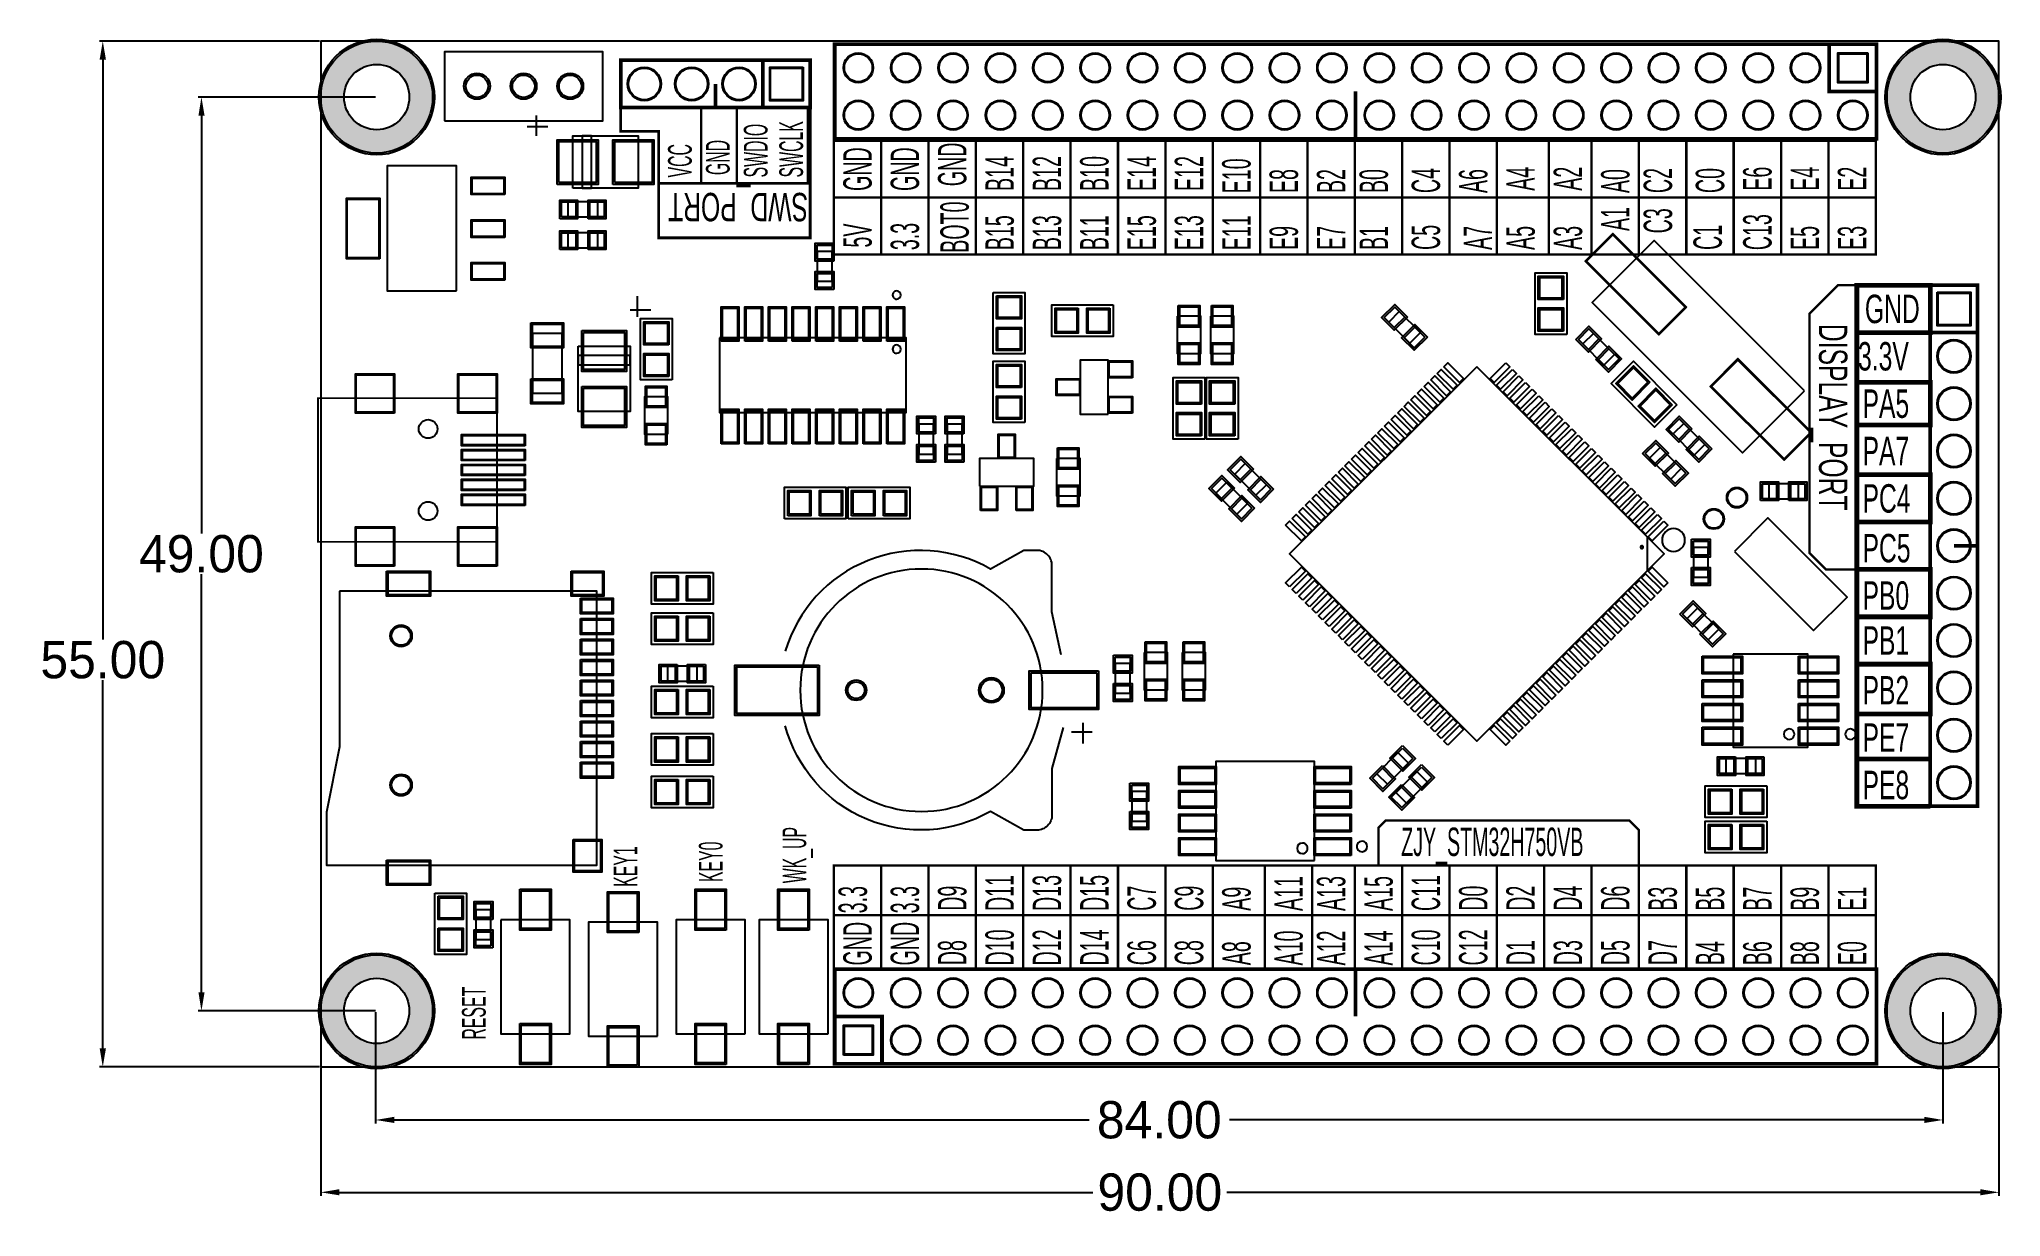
# Model space of a CAD drawing. Extents: x -50 to 55, y -63 to 0.
import ezdxf

# ---------------------------------------------------------------- set-up
doc = ezdxf.new("R2010")
doc.units = 0
doc.header["$MEASUREMENT"] = 0
doc.layers.get('0').update_dxf_attribs({"linetype": 'CONTINUOUS'})
doc.layers.get('Defpoints').update_dxf_attribs({"linetype": 'CONTINUOUS'})
for name, color, linetype in [('BG_OUTLINE', 254, 'CONTINUOUS'), ('BG_SILKSCREEN_TOP', 7, 'CONTINUOUS'), ('PG_ASSEMBLY_TOP', 111, 'CONTINUOUS'), ('PIN_BOTTOM', 150, 'CONTINUOUS'), ('PIN_PASTEMASK_TOP', 85, 'CONTINUOUS'), ('PIN_SOLDERMASK_BOTTOM', 85, 'CONTINUOUS'), ('PIN_SOLDERMASK_TOP', 85, 'CONTINUOUS'), ('PIN_TOP', 1, 'CONTINUOUS')]:
    doc.layers.add(name, color=color, linetype=linetype)
doc.dimstyles.get("Standard").update_dxf_attribs({"dimtxt": 2, "dimasz": 1, "dimexe": 0.18, "dimexo": 0.0625, "dimgap": 0.09, "dimtad": 0, "dimtih": 1, "dimtoh": 1, "dimzin": 0, "dimdsep": 46, "dimtxsty": 'Standard', "dimcen": 0.09, "dimadec": 0, "dimazin": 0, "dimtfac": 1, "dimtofl": 0, "dimtmove": 0, "dimatfit": 3, "dimfxl": 1, "dimtolj": 1, "dimtzin": 0, "dimarcsym": 0})

msp = doc.modelspace()

# ---------------------------------------------------------------- texts
at = {"layer": 'BG_SILKSCREEN_TOP'}
for s, height, rotation, width, p in [('SWDIO', 1.27, 90, 0.5, (-11.040008, -7.311492)), ('SWCLK', 1.27, 90, 0.5, (-9.135008, -7.311492)), ('VCC', 1.27, 90, 0.5, (-15.104008, -7.311492)), ('GND', 1.27, 90, 0.5, (-13.072008, -7.184492)), ('GND', 1.524, 90, 0.516667, (-5.452008, -8.035392)), ('GND', 1.524, 90, 0.516667, (-2.912008, -8.035392)), ('GND', 1.524, 90, 0.516667, (-0.372008, -7.781392)), ('B14', 1.524, 90, 0.516667, (2.167992, -8.035392)), ('B12', 1.524, 90, 0.516667, (4.707992, -8.035392)), ('B10', 1.524, 90, 0.516667, (7.247992, -8.035392)), ('E14', 1.524, 90, 0.516667, (9.787992, -8.035392)), ('E12', 1.524, 90, 0.516667, (12.327992, -8.035392)), ('E10', 1.524, 90, 0.516667, (14.867992, -8.162392)), ('E8', 1.524, 90, 0.516667, (17.407992, -8.149692)), ('B2', 1.524, 90, 0.516667, (19.947992, -8.149692)), ('B0', 1.524, 90, 0.516667, (22.233992, -8.149692)), ('C4', 1.524, 90, 0.516667, (25.027992, -8.149692)), ('A6', 1.524, 90, 0.516667, (27.567992, -8.149692)), ('A4', 1.524, 90, 0.516667, (30.107992, -8.022692)), ('A2', 1.524, 90, 0.516667, (32.647992, -8.022692)), ('A0', 1.524, 90, 0.516667, (35.187992, -8.149692)), ('C2', 1.524, 90, 0.516667, (37.473992, -8.149692)), ('C0', 1.524, 90, 0.516667, (40.267992, -8.149692)), ('E6', 1.524, 90, 0.516667, (42.807992, -8.022692)), ('E4', 1.524, 90, 0.516667, (45.347992, -8.022692)), ('E2', 1.524, 90, 0.516667, (47.887992, -8.022692)), ('SWD_PORT', 1.524, 180, 0.65, (-8.868308, -8.136992)), ('BOT0', 1.524, 90, 0.516667, (-0.245008, -11.350092)), ('B15', 1.524, 90, 0.516667, (2.167992, -11.210392)), ('B13', 1.524, 90, 0.516667, (4.707992, -11.210392)), ('B11', 1.524, 90, 0.516667, (7.247992, -11.210392)), ('E15', 1.524, 90, 0.516667, (9.787992, -11.210392)), ('E13', 1.524, 90, 0.516667, (12.327992, -11.210392)), ('E11', 1.524, 90, 0.516667, (14.867992, -11.210392)), ('A1', 1.524, 90, 0.516667, (35.187992, -10.181692)), ('C3', 1.524, 90, 0.516667, (37.473992, -10.308692)), ('C13', 1.524, 90, 0.516667, (42.807992, -11.210392)), ('5V', 1.524, 90, 0.516667, (-5.452008, -11.070692)), ('3.3', 1.524, 90, 0.516667, (-2.912008, -11.210392)), ('E9', 1.524, 90, 0.516667, (17.407992, -11.197692)), ('E7', 1.524, 90, 0.516667, (19.947992, -11.197692)), ('B1', 1.524, 90, 0.516667, (22.233992, -11.197692)), ('C5', 1.524, 90, 0.516667, (25.027992, -11.197692)), ('A7', 1.524, 90, 0.516667, (27.821992, -11.197692)), ('A5', 1.524, 90, 0.516667, (30.107992, -11.197692)), ('A3', 1.524, 90, 0.516667, (32.647992, -11.197692)), ('C1', 1.524, 90, 0.516667, (40.140992, -11.197692)), ('E5', 1.524, 90, 0.516667, (45.347992, -11.197692)), ('E3', 1.524, 90, 0.516667, (47.887992, -11.197692)), ('DISPLAY_PORT', 1.524, 270, 0.65, (45.347992, -15.160092)), ('KEY0', 1.27, 90, 0.5, (-13.453008, -45.093992)), ('WK_UP', 1.27, 90, 0.5, (-8.965666, -45.157492)), ('KEY1', 1.27, 90, 0.5, (-18.025008, -45.347992)), ('D11', 1.524, 90, 0.516667, (2.167992, -46.643392)), ('D13', 1.524, 90, 0.516667, (4.707992, -46.643392)), ('D15', 1.524, 90, 0.516667, (7.247992, -46.643392)), ('A11', 1.524, 90, 0.516667, (17.661992, -46.643392)), ('A13', 1.524, 90, 0.516667, (19.947992, -46.643392)), ('A15', 1.524, 90, 0.516667, (22.487992, -46.643392)), ('C11', 1.524, 90, 0.516667, (25.027992, -46.643392)), ('3.3', 1.524, 90, 0.516667, (-5.706008, -46.770392)), ('3.3', 1.524, 90, 0.516667, (-2.912008, -46.770392)), ('D9', 1.524, 90, 0.516667, (-0.372008, -46.630692)), ('C7', 1.524, 90, 0.516667, (9.787992, -46.630692)), ('C9', 1.524, 90, 0.516667, (12.327992, -46.630692)), ('A9', 1.524, 90, 0.516667, (14.867992, -46.630692)), ('D0', 1.524, 90, 0.516667, (27.567992, -46.630692)), ('D2', 1.524, 90, 0.516667, (30.107992, -46.630692)), ('D4', 1.524, 90, 0.516667, (32.647992, -46.630692)), ('D6', 1.524, 90, 0.516667, (35.187992, -46.630692)), ('B3', 1.524, 90, 0.516667, (37.727992, -46.630692)), ('B5', 1.524, 90, 0.516667, (40.267992, -46.630692)), ('B7', 1.524, 90, 0.516667, (42.807992, -46.630692)), ('B9', 1.524, 90, 0.516667, (45.347992, -46.630692)), ('E1', 1.524, 90, 0.516667, (47.887992, -46.630692)), ('GND', 1.524, 90, 0.516667, (-5.452008, -49.564392)), ('GND', 1.524, 90, 0.516667, (-2.912008, -49.564392)), ('D8', 1.524, 90, 0.516667, (-0.372008, -49.551692)), ('D10', 1.524, 90, 0.516667, (2.167992, -49.564392)), ('D12', 1.524, 90, 0.516667, (4.707992, -49.564392)), ('D14', 1.524, 90, 0.516667, (7.247992, -49.564392)), ('C6', 1.524, 90, 0.516667, (9.787992, -49.551692)), ('C8', 1.524, 90, 0.516667, (12.327992, -49.551692)), ('A8', 1.524, 90, 0.516667, (14.867992, -49.551692)), ('A10', 1.524, 90, 0.516667, (17.661992, -49.564392)), ('A12', 1.524, 90, 0.516667, (19.947992, -49.564392)), ('A14', 1.524, 90, 0.516667, (22.487992, -49.564392)), ('C10', 1.524, 90, 0.516667, (25.027992, -49.564392)), ('C12', 1.524, 90, 0.516667, (27.567992, -49.564392)), ('D1', 1.524, 90, 0.516667, (30.107992, -49.551692)), ('D3', 1.524, 90, 0.516667, (32.647992, -49.551692)), ('D5', 1.524, 90, 0.516667, (35.187992, -49.551692)), ('D7', 1.524, 90, 0.516667, (37.727992, -49.551692)), ('B4', 1.524, 90, 0.516667, (40.267992, -49.551692)), ('B6', 1.524, 90, 0.516667, (42.807992, -49.551692)), ('B8', 1.524, 90, 0.516667, (45.347992, -49.551692)), ('E0', 1.524, 90, 0.516667, (47.887992, -49.551692)), ('RESET', 1.27, 90, 0.5, (-26.153008, -53.539492))]:
    msp.add_text(s, height=height, rotation=rotation, dxfattribs=dict(at, width=width)).set_placement(p)
for s, width, p in [('GND', 0.65, (47.811792, -15.121992)), ('3.3V', 0.65, (47.443492, -17.661992)), ('PA5', 0.65, (47.684792, -20.201992)), ('PA7', 0.65, (47.684792, -22.741992)), ('PC4', 0.65, (47.684792, -25.281992)), ('PC5', 0.65, (47.684792, -27.948992)), ('PB0', 0.65, (47.684792, -30.488992)), ('PB1', 0.65, (47.684792, -32.901992)), ('PB2', 0.65, (47.684792, -35.568992)), ('PE7', 0.65, (47.684792, -38.108992)), ('PE8', 0.65, (47.684792, -40.648992)), ('ZJY_STM32H750VB', 0.516667, (22.945192, -43.696992))]:
    msp.add_text(s, height=1.524, dxfattribs=dict(at, width=width)).set_placement(p)

# ---------------------------------------------------------------- blocks, each defined once
blk = doc.blocks.new('*D15')
at = {"color": 0, "linetype": 'Continuous', "lineweight": -2, "transparency": 16777216}
for p, q in [((-35.06, 0), (-46.87, 0)), ((-46.69, -1), (-46.69, -32.09)), ((-46.69, -54), (-46.69, -34.27)), ((-35.06, -55), (-46.87, -55))]:
    blk.add_line(p, q, dxfattribs=at)
at = {"color": 0, "linetype": 'Continuous', "transparency": 16777216}
for points in [[(-46.86, -1), (-46.52, -1), (-46.69, 0)], [(-46.86, -54), (-46.52, -54), (-46.69, -55)]]:
    blk.add_solid(points, dxfattribs=at)
at = {"layer": 'Defpoints', "color": 0, "linetype": 'Continuous', "transparency": 16777216}
for p in [(-35, 0), (-46.69, -55), (-35, -55)]:
    blk.add_point(p, dxfattribs=at)
at = {"color": 0, "linetype": 'Continuous', "transparency": 16777216, "insert": (-46.69, -33.18), "char_height": 2, "attachment_point": 5}
blk.add_mtext('\\A1;55.00', dxfattribs=at)
blk = doc.blocks.new('*D16')
at = {"color": 0, "linetype": 'Continuous', "lineweight": -2, "transparency": 16777216}
for p, q in [((-32.06, -3), (-41.58, -3)), ((-41.4, -4), (-41.4, -26.41)), ((-41.4, -51), (-41.4, -28.59)), ((-32.06, -52), (-41.58, -52))]:
    blk.add_line(p, q, dxfattribs=at)
at = {"color": 0, "linetype": 'Continuous', "transparency": 16777216}
for points in [[(-41.56, -4), (-41.23, -4), (-41.4, -3)], [(-41.56, -51), (-41.23, -51), (-41.4, -52)]]:
    blk.add_solid(points, dxfattribs=at)
at = {"layer": 'Defpoints', "color": 0, "linetype": 'Continuous', "transparency": 16777216}
for p in [(-32, -3), (-41.4, -52), (-32, -52)]:
    blk.add_point(p, dxfattribs=at)
at = {"color": 0, "linetype": 'Continuous', "transparency": 16777216, "insert": (-41.4, -27.5), "char_height": 2, "attachment_point": 5}
blk.add_mtext('\\A1;49.00', dxfattribs=at)
blk = doc.blocks.new('*D17')
at = {"color": 0, "linetype": 'Continuous', "lineweight": -2, "transparency": 16777216}
for p, q in [((-32.06, -52.06), (-32.06, -58.03)), ((52, -52.06), (52, -58.03)), ((-31.06, -57.85), (6.21, -57.85)), ((51, -57.85), (13.73, -57.85))]:
    blk.add_line(p, q, dxfattribs=at)
at = {"color": 0, "linetype": 'Continuous', "transparency": 16777216}
for points in [[(-31.06, -57.68), (-31.06, -58.01), (-32.06, -57.85)], [(51, -57.68), (51, -58.01), (52, -57.85)]]:
    blk.add_solid(points, dxfattribs=at)
at = {"layer": 'Defpoints', "color": 0, "linetype": 'Continuous', "transparency": 16777216}
for p in [(-32.06, -52), (52, -52), (52, -57.85)]:
    blk.add_point(p, dxfattribs=at)
at = {"color": 0, "linetype": 'Continuous', "transparency": 16777216, "insert": (9.97, -57.85), "char_height": 2, "attachment_point": 5}
blk.add_mtext('\\A1;84.00', dxfattribs=at)
blk = doc.blocks.new('*D18')
at = {"color": 0, "linetype": 'Continuous', "lineweight": -2, "transparency": 16777216}
for p, q in [((-35, -55.06), (-35, -61.91)), ((55, -55.06), (55, -61.91)), ((-34, -61.73), (6.41, -61.73)), ((54, -61.73), (13.59, -61.73))]:
    blk.add_line(p, q, dxfattribs=at)
at = {"color": 0, "linetype": 'Continuous', "transparency": 16777216}
for points in [[(-34, -61.56), (-34, -61.89), (-35, -61.73)], [(54, -61.56), (54, -61.89), (55, -61.73)]]:
    blk.add_solid(points, dxfattribs=at)
at = {"layer": 'Defpoints', "color": 0, "linetype": 'Continuous', "transparency": 16777216}
for p in [(-35, -55), (55, -55), (55, -61.73)]:
    blk.add_point(p, dxfattribs=at)
at = {"color": 0, "linetype": 'Continuous', "transparency": 16777216, "insert": (10, -61.73), "char_height": 2, "attachment_point": 5}
blk.add_mtext('\\A1;90.00', dxfattribs=at)

# ---------------------------------------------------------------- dimensions: what is measured, and where the dimension line sits
at = {"linetype": 'Continuous'}
dim = msp.add_linear_dim(base=(-46.690714, -54.999992), p1=(-35.000006, 0), p2=(-35.000006, -54.999992), angle=90, dimstyle='Standard', dxfattribs=at)
dim.commit()
dim.dimension.update_dxf_attribs({"geometry": '*D15', "text_midpoint": (-46.690714, -33.177631), "dimtype": 160})
dim = msp.add_linear_dim(base=(-41.396501, -51.999998), p1=(-32.000012, -2.999994), p2=(-32.000012, -51.999998), angle=90, dimstyle='Standard', dxfattribs=at)
dim.commit()
dim.dimension.update_dxf_attribs({"geometry": '*D16', "text_midpoint": (-41.396501, -27.499996)})
dim = msp.add_linear_dim(base=(51.999998, -57.8452), p1=(-32.062512, -51.999998), p2=(51.999998, -51.999998), text='84.00', dimstyle='Standard', dxfattribs=at)
dim.commit()
dim.dimension.update_dxf_attribs({"geometry": '*D17', "text_midpoint": (9.968743, -57.8452)})
dim = msp.add_linear_dim(base=(54.999992, -61.72677), p1=(-35.000006, -54.999992), p2=(54.999992, -54.999992), dimstyle='Standard', dxfattribs=at)
dim.commit()
dim.dimension.update_dxf_attribs({"geometry": '*D18', "text_midpoint": (9.999993, -61.72677)})

# ---------------------------------------------------------------- hatches: boundary and pattern name
at = {"linetype": 'Continuous'}
h = msp.add_hatch(color=0, dxfattribs=at)
h.dxf.hatch_style = 1
h.paths.add_polyline_path([(-35.000006, -51.999998, 1), (-29.000018, -51.999998, 1)])
h.paths.add_polyline_path([(-30.251015, -51.999998, -1), (-33.749009, -51.999998, -1)], flags=16)
h.paths.add_polyline_path([(49.000004, -51.999998, 1), (54.999992, -51.999998, 1)])
h.paths.add_polyline_path([(53.748995, -51.999998, -1), (50.251001, -51.999998, -1)], flags=16)
h.paths.add_polyline_path([(49.000004, -2.999994, 1), (54.999992, -2.999994, 1)])
h.paths.add_polyline_path([(53.748995, -2.999994, -1), (50.251001, -2.999994, -1)], flags=16)
h.paths.add_polyline_path([(-29.000018, -2.999994, 1), (-35.000006, -2.999994, 1)])
h.paths.add_polyline_path([(-33.749009, -2.999994, -1), (-30.251015, -2.999994, -1)], flags=16)

# ---------------------------------------------------------------- linework, layer by layer
at = {"layer": 'BG_OUTLINE', "color": 5}
msp.add_lwpolyline([(54.999992, -54.999992), (54.999992, 0), (-35.000006, 0), (-35.000006, -54.999992), (54.999992, -54.999992)], dxfattribs=at)
at = {"layer": 'BG_SILKSCREEN_TOP'}
for points in [[(-8.754008, -3.564992, 0.1524, 0.1524, 0), (-8.754008, -10.549992, 0.1524, 0.1524, 0), (-16.882008, -10.549992, 0.1524, 0.1524, 0), (-16.882008, -4.834992, 0.1524, 0.1524, 0), (-18.914008, -4.834992, 0.1524, 0.1524, 0), (-18.914008, -3.310992, 0.1524, 0.1524, 0)], [(-10.659008, -7.628992, 0.127, 0.127, 0), (-8.881008, -7.628992, 0.127, 0.127, 0), (-8.881008, -3.564992, 0.127, 0.127, 0), (-12.691008, -3.564992, 0.127, 0.127, 0), (-12.691008, -7.628992, 0.127, 0.127, 0), (-14.596008, -7.628992, 0.127, 0.127, 0), (-14.596008, -3.564992, 0.127, 0.127, 0)], [(-7.484008, -5.215992, 0.127, 0.127, 0), (-7.484008, -11.438992, 0.127, 0.127, 0), (48.395992, -11.438992, 0.127, 0.127, 0), (48.395992, -5.342992, 0.127, 0.127, 0), (-7.484008, -5.342992, 0.127, 0.127, 0), (-7.484008, -8.390992, 0.127, 0.127, 0), (48.395992, -8.390992, 0.127, 0.127, 0), (48.395992, -6.612992, 0.127, 0.127, 0)], [(-4.944008, -11.438992, 0.127, 0.127, 0), (-4.944008, -5.342992, 0.127, 0.127, 0), (-2.404008, -5.342992, 0.127, 0.127, 0), (-2.404008, -11.438992, 0.127, 0.127, 0), (0.135992, -11.438992, 0.127, 0.127, 0), (0.135992, -5.342992, 0.127, 0.127, 0), (2.675992, -5.342992, 0.127, 0.127, 0), (2.675992, -11.438992, 0.127, 0.127, 0), (5.215992, -11.438992, 0.127, 0.127, 0), (5.215992, -5.342992, 0.127, 0.127, 0), (7.755992, -5.342992, 0.127, 0.127, 0), (7.755992, -11.438992, 0.127, 0.127, 0), (10.295992, -11.438992, 0.127, 0.127, 0), (10.295992, -5.342992, 0.127, 0.127, 0), (12.835992, -5.342992, 0.127, 0.127, 0), (12.835992, -11.438992, 0.127, 0.127, 0), (15.375992, -11.438992, 0.127, 0.127, 0), (15.375992, -5.342992, 0.127, 0.127, 0), (17.915992, -5.342992, 0.127, 0.127, 0), (17.915992, -11.438992, 0.127, 0.127, 0), (20.455992, -11.438992, 0.127, 0.127, 0), (20.455992, -5.342992, 0.127, 0.127, 0), (22.995992, -5.342992, 0.127, 0.127, 0), (22.995992, -11.438992, 0.127, 0.127, 0), (25.535992, -11.438992, 0.127, 0.127, 0), (25.535992, -5.342992, 0.127, 0.127, 0), (28.075992, -5.342992, 0.127, 0.127, 0), (28.075992, -11.438992, 0.127, 0.127, 0), (30.869992, -11.438992, 0.127, 0.127, 0), (30.869992, -5.215992, 0.127, 0.127, 0), (33.155992, -5.215992, 0.127, 0.127, 0), (33.155992, -11.438992, 0.127, 0.127, 0), (35.695992, -11.438992, 0.127, 0.127, 0), (35.695992, -5.215992, 0.127, 0.127, 0), (38.235992, -5.215992, 0.127, 0.127, 0), (38.235992, -11.438992, 0.127, 0.127, 0), (40.775992, -11.438992, 0.127, 0.127, 0), (40.775992, -5.215992, 0.127, 0.127, 0), (43.315992, -5.215992, 0.127, 0.127, 0), (43.315992, -11.438992, 0.127, 0.127, 0), (45.855992, -11.438992, 0.127, 0.127, 0), (45.855992, -5.342992, 0.127, 0.127, 0)], [(-8.754008, -7.628992, 0.1524, 0.1524, 0), (-16.882008, -7.628992, 0.1524, 0.1524, 0)], [(47.379992, -13.089992, 0.127, 0.127, 0), (46.363992, -13.089992, 0.127, 0.127, 0), (44.839992, -14.613992, 0.127, 0.127, 0), (44.839992, -27.440992, 0.127, 0.127, 0), (45.728992, -28.329992, 0.127, 0.127, 0), (47.379992, -28.329992, 0.127, 0.127, 0)], [(51.316992, -41.029992, 0.254, 0.254, 0), (47.379992, -41.029992, 0.254, 0.254, 0), (47.379992, -13.089992, 0.254, 0.254, 0), (51.316992, -13.089992, 0.254, 0.254, 0), (51.316992, -15.629992, 0.254, 0.254, 0), (47.379992, -15.629992, 0.254, 0.254, 0), (47.379992, -18.296992, 0.254, 0.254, 0), (51.316992, -18.296992, 0.254, 0.254, 0), (51.316992, -20.582992, 0.254, 0.254, 0), (47.379992, -20.582992, 0.254, 0.254, 0), (47.379992, -23.249992, 0.254, 0.254, 0), (51.316992, -23.249992, 0.254, 0.254, 0), (51.316992, -25.789992, 0.254, 0.254, 0), (47.379992, -25.789992, 0.254, 0.254, 0), (47.379992, -28.329992, 0.254, 0.254, 0), (51.316992, -28.329992, 0.254, 0.254, 0), (51.316992, -30.869992, 0.254, 0.254, 0), (47.379992, -30.869992, 0.254, 0.254, 0), (47.379992, -33.409992, 0.254, 0.254, 0), (51.316992, -33.409992, 0.254, 0.254, 0), (51.316992, -36.076992, 0.254, 0.254, 0), (47.379992, -36.076992, 0.254, 0.254, 0), (47.379992, -38.489992, 0.254, 0.254, 0), (51.316992, -38.489992, 0.254, 0.254, 0)], [(21.725992, -44.204992, 0.127, 0.127, 0), (21.725992, -42.172992, 0.127, 0.127, 0), (22.106992, -41.791992, 0.127, 0.127, 0), (35.187992, -41.791992, 0.127, 0.127, 0), (35.695992, -42.299992, 0.127, 0.127, 0), (35.695992, -44.204992, 0.127, 0.127, 0)], [(-7.484008, -49.792992, 0.127, 0.127, 0), (-7.484008, -44.204992, 0.127, 0.127, 0), (48.395992, -44.204992, 0.127, 0.127, 0), (48.395992, -49.792992, 0.127, 0.127, 0), (-7.484008, -49.792992, 0.127, 0.127, 0), (-7.484008, -46.871992, 0.127, 0.127, 0), (48.395992, -46.871992, 0.127, 0.127, 0), (48.395992, -47.633992, 0.127, 0.127, 0)], [(-4.944008, -49.792992, 0.127, 0.127, 0), (-4.944008, -44.204992, 0.127, 0.127, 0), (-2.404008, -44.204992, 0.127, 0.127, 0), (-2.404008, -49.792992, 0.127, 0.127, 0), (0.135992, -49.792992, 0.127, 0.127, 0), (0.135992, -44.204992, 0.127, 0.127, 0), (2.675992, -44.204992, 0.127, 0.127, 0), (2.675992, -49.792992, 0.127, 0.127, 0), (5.215992, -49.792992, 0.127, 0.127, 0), (5.215992, -44.204992, 0.127, 0.127, 0), (7.755992, -44.204992, 0.127, 0.127, 0), (7.755992, -49.792992, 0.127, 0.127, 0), (10.295992, -49.792992, 0.127, 0.127, 0), (10.295992, -44.204992, 0.127, 0.127, 0), (12.835992, -44.204992, 0.127, 0.127, 0), (12.835992, -49.792992, 0.127, 0.127, 0), (15.629992, -49.792992, 0.127, 0.127, 0), (15.629992, -44.204992, 0.127, 0.127, 0), (18.169992, -44.204992, 0.127, 0.127, 0), (18.169992, -49.792992, 0.127, 0.127, 0), (20.455992, -49.792992, 0.127, 0.127, 0), (20.455992, -44.204992, 0.127, 0.127, 0), (22.995992, -44.204992, 0.127, 0.127, 0), (22.995992, -49.792992, 0.127, 0.127, 0), (25.535992, -49.792992, 0.127, 0.127, 0), (25.535992, -44.204992, 0.127, 0.127, 0), (28.075992, -44.204992, 0.127, 0.127, 0), (28.075992, -49.792992, 0.127, 0.127, 0), (30.615992, -49.792992, 0.127, 0.127, 0), (30.615992, -44.204992, 0.127, 0.127, 0), (33.155992, -44.204992, 0.127, 0.127, 0), (33.155992, -49.792992, 0.127, 0.127, 0), (35.695992, -49.792992, 0.127, 0.127, 0), (35.695992, -44.204992, 0.127, 0.127, 0), (38.235992, -44.204992, 0.127, 0.127, 0), (38.235992, -49.792992, 0.127, 0.127, 0), (40.775992, -49.792992, 0.127, 0.127, 0), (40.775992, -44.204992, 0.127, 0.127, 0), (43.315992, -44.204992, 0.127, 0.127, 0), (43.315992, -49.792992, 0.127, 0.127, 0), (45.855992, -49.792992, 0.127, 0.127, 0), (45.855992, -44.204992, 0.127, 0.127, 0), (48.395992, -44.204992, 0.127, 0.127, 0), (48.395992, -49.792992, 0.127, 0.127, 0)]]:
    msp.add_lwpolyline(points, format="xyseb", dxfattribs=at)
msp.add_lwpolyline([(37.550192, -26.140334, 1), (37.550192, -27.37005, 1)], format="xyb", close=True, dxfattribs=at)
at = {"layer": 'PG_ASSEMBLY_TOP'}
for points in [[(-28.371012, -4.272001), (-19.871004, -4.272001), (-19.871004, -0.571983), (-28.371012, -0.571983), (-28.371012, -4.272001)], [(-23.430001, -5.085995), (-23.430001, -3.985997)], [(-23.93, -4.585996), (-22.830002, -4.585996)], [(-27.727021, -13.397002), (-27.727021, -6.686982), (-31.436995, -6.686982), (-31.436995, -13.397002), (-27.727021, -13.397002)], [(-20.14601, -8.625993), (-21.746006, -8.625993), (-21.746006, -9.425991), (-20.14601, -9.425991), (-20.14601, -8.625993)], [(-20.14601, -10.276993), (-21.746006, -10.276993), (-21.746006, -11.076991), (-20.14601, -11.076991), (-20.14601, -10.276993)], [(-8.376996, -11.273994), (-8.376996, -12.87399), (-7.576997, -12.87399), (-7.576997, -11.273994), (-8.376996, -11.273994)], [(44.577686, -18.760999), (36.516996, -10.700284), (33.194295, -14.022985), (41.254985, -22.0837), (44.577686, -18.760999)], [(-18.403011, -14.415999), (-17.303013, -14.415999)], [(-18.025008, -13.68298), (-18.025008, -14.782978)], [(22.27453, -15.067763), (23.405846, -16.199054), (23.971555, -15.633345), (22.840239, -14.502054), (22.27453, -15.067763)], [(-23.651108, -15.680995), (-23.651108, -18.880887), (-22.050908, -18.880887), (-22.050908, -15.680995), (-23.651108, -15.680995)], [(10.936097, -14.756969), (10.936097, -16.75699), (12.195887, -16.75699), (12.195887, -14.756969), (10.936097, -14.756969)], [(12.714047, -14.757045), (12.714047, -16.757066), (13.973937, -16.757066), (13.973937, -14.757045), (12.714047, -14.757045)], [(34.385504, -16.801796), (33.254188, -15.67048), (32.68848, -16.236188), (33.819796, -17.367504), (34.385504, -16.801796)], [(-13.612012, -15.915996), (-13.612012, -19.915988), (-3.612007, -19.915988), (-3.612007, -15.915996), (-13.612012, -15.915996)], [(7.236003, -20.001002), (7.236003, -17.100982), (5.735981, -17.100982), (5.735981, -20.001002), (7.236003, -20.001002)], [(26.999997, -17.460087), (16.960088, -27.499996), (26.999997, -37.53988), (37.039881, -27.499996), (26.999997, -17.460087)], [(-16.379012, -21.07499), (-16.379012, -19.074994), (-17.638903, -19.074994), (-17.638903, -21.07499), (-16.379012, -21.07499)], [(-2.931033, -20.544994), (-2.931033, -22.14499), (-2.131034, -22.14499), (-2.131034, -20.544994), (-2.931033, -20.544994)], [(-1.407033, -20.544994), (-1.407033, -22.14499), (-0.607034, -22.14499), (-0.607034, -20.544994), (-1.407033, -20.544994)], [(37.529491, -21.062188), (38.660782, -22.193504), (39.22649, -21.627796), (38.0952, -20.49648), (37.529491, -21.062188)], [(37.966854, -22.923221), (36.835563, -21.791905), (36.269854, -22.357614), (37.401145, -23.48893), (37.966854, -22.923221)], [(0.336982, -23.873003), (3.237002, -23.873003), (3.237002, -22.372981), (0.336982, -22.372981), (0.336982, -23.873003)], [(4.459097, -22.376994), (4.459097, -24.37699), (5.718887, -24.37699), (5.718887, -22.376994), (4.459097, -22.376994)], [(14.01953, -23.221163), (15.150846, -24.352454), (15.716555, -23.786745), (14.585239, -22.655454), (14.01953, -23.221163)], [(13.00353, -24.237163), (14.134846, -25.368454), (14.700555, -24.802745), (13.569239, -23.671454), (13.00353, -24.237163)], [(44.258002, -23.738993), (42.65798, -23.738993), (42.65798, -24.538991), (44.258002, -24.538991), (44.258002, -23.738993)], [(40.818893, -27.359991), (45.06308, -31.604103), (46.859089, -29.808094), (42.615003, -25.563881), (40.818893, -27.359991)], [(36.141889, -26.602005), (36.141889, -28.397988)], [(39.413003, -28.74899), (39.413003, -27.148994), (38.613004, -27.148994), (38.613004, -28.74899), (39.413003, -28.74899)], [(-33.992007, -29.488994), (-33.992007, -37.83899), (-34.692005, -41.339085), (-34.692005, -44.18899), (-20.191907, -44.18899), (-20.191907, -29.488994), (-33.992007, -29.488994)], [(39.973454, -31.533821), (38.842138, -30.40253), (38.276429, -30.968239), (39.407745, -32.09953), (39.973454, -31.533821)], [(-16.412006, -34.317991), (-14.81201, -34.317991), (-14.81201, -33.517993), (-16.412006, -33.517993), (-16.412006, -34.317991)], [(8.409991, -34.97199), (8.409991, -33.371994), (7.609993, -33.371994), (7.609993, -34.97199), (8.409991, -34.97199)], [(9.158097, -32.790994), (9.158097, -34.79099), (10.417887, -34.79099), (10.417887, -32.790994), (9.158097, -32.790994)], [(11.190097, -32.790994), (11.190097, -34.79099), (12.449887, -34.79099), (12.449887, -32.790994), (11.190097, -32.790994)], [(40.745893, -32.864984), (40.745893, -37.865101), (44.746088, -37.865101), (44.746088, -32.864984), (40.745893, -32.864984)], [(5.864987, -36.557103), (5.864987, -37.656897)], [(6.365088, -37.056899), (5.264989, -37.056899)], [(18.294985, -43.933999), (18.294985, -38.633985), (12.994996, -38.633985), (12.994996, -43.933999), (18.294985, -43.933999)], [(22.205163, -39.846428), (23.336479, -38.715138), (22.77077, -38.149429), (21.639454, -39.280719), (22.205163, -39.846428)], [(40.356968, -39.270991), (41.95699, -39.270991), (41.95699, -38.470993), (40.356968, -38.470993), (40.356968, -39.270991)], [(23.221163, -40.862454), (24.352479, -39.731163), (23.78677, -39.165454), (22.655454, -40.296745), (23.221163, -40.862454)], [(9.299017, -41.82999), (9.299017, -40.229994), (8.499018, -40.229994), (8.499018, -41.82999), (9.299017, -41.82999)], [(-26.680007, -46.579994), (-26.680007, -48.17999), (-25.880009, -48.17999), (-25.880009, -46.579994), (-26.680007, -46.579994)], [(-25.335915, -47.123884), (-25.335915, -53.2241), (-21.636101, -53.2241), (-21.636101, -47.123884), (-25.335915, -47.123884)], [(-16.937101, -53.351049), (-16.937101, -47.250935), (-20.636915, -47.250935), (-20.636915, -53.351049), (-16.937101, -53.351049)], [(-12.238101, -53.2241), (-12.238101, -47.123884), (-15.937915, -47.123884), (-15.937915, -53.2241), (-12.238101, -53.2241)], [(-7.793101, -53.2241), (-7.793101, -47.123884), (-11.492915, -47.123884), (-11.492915, -53.2241), (-7.793101, -53.2241)]]:
    msp.add_lwpolyline(points, dxfattribs=at)
for points, format in [([(-8.754008, -1.024992, 0.2, 0.2, 0), (-18.914008, -1.024992, 0.2, 0.2, 0), (-18.914008, -3.564992, 0.2, 0.2, 0), (-8.754008, -3.564992, 0.2, 0.2, 0), (-8.754008, -1.024992, 0.2, 0.2, 0)], "xyseb"), ([(-11.294008, -1.024992, 0.2, 0.2, 0), (-11.294008, -3.564992, 0.2, 0.2, 0)], "xyseb"), ([(48.439985, -0.159995, 0.2, 0.2, 0), (-7.440015, -0.159995, 0.2, 0.2, 0), (-7.440015, -5.239995, 0.2, 0.2, 0), (48.439985, -5.239995, 0.2, 0.2, 0), (48.439985, -0.159995, 0.2, 0.2, 0)], "xyseb"), ([(45.899985, -0.159995, 0.2, 0.2, 0), (45.899985, -2.699995, 0.2, 0.2, 0), (48.439985, -2.699995, 0.2, 0.2, 0)], "xyseb"), ([(-13.834008, -2.294992, 0.2, 0.2, 0), (-13.834008, -3.564992, 0.2, 0.2, 0)], "xyseb"), ([(20.499985, -2.699995, 0.2, 0.2, 0), (20.499985, -5.239995, 0.2, 0.2, 0)], "xyseb"), ([(-4.112006, -13.392303, 1.000011), (-4.112006, -13.839673, 0.999989), (-4.112006, -13.392303)], "xyb"), ([(51.316992, -13.089992, 0.2, 0.2, 0), (51.316992, -41.029992, 0.2, 0.2, 0), (53.856992, -41.029992, 0.2, 0.2, 0), (53.856992, -13.089992, 0.2, 0.2, 0), (51.316992, -13.089992, 0.2, 0.2, 0)], "xyseb"), ([(51.316992, -15.629992, 0.2, 0.2, 0), (53.856992, -15.629992, 0.2, 0.2, 0)], "xyseb"), ([(-4.112006, -16.292399, 1.000011), (-4.112006, -16.739591, 0.999989), (-4.112006, -16.292399)], "xyb"), ([(-35.143998, -26.845997, 0.1, 0.1, 0), (-35.143998, -19.145987, 0.1, 0.1, 0), (-25.544018, -19.145987, 0.1, 0.1, 0), (-25.544018, -26.845997, 0.1, 0.1, 0), (-35.143998, -26.845997, 0.1, 0.1, 0)], "xyseb"), ([(4.715104, -32.907097), (4.215003, -30.607102), (4.215003, -28.10698, 0.414257), (3.414903, -27.30688), (2.715083, -27.30688), (0.914985, -28.306903, 0.483309), (-10.085019, -32.706895)], "xyb"), ([(35.850881, -27.057401, 0.999994), (35.850983, -27.209801, 1.000006), (35.850881, -27.057401)], "xyb"), ([(52.586992, -27.059992, 0.2, 0.2, 0), (53.856992, -27.059992, 0.2, 0.2, 0)], "xyseb"), ([(-2.785008, -28.306903, 1), (-2.785008, -41.307081, 1), (-2.785008, -28.306903)], "xyb"), ([(4.814901, -36.806988), (4.215003, -39.006882), (4.215003, -41.507004, -0.414257), (3.414903, -42.307104), (2.715083, -42.307104), (0.914985, -41.307081, -0.493026), (-10.085019, -36.706887)], "xyb"), ([(43.745989, -36.882299, 0.999988), (43.745989, -37.447779, 1.000012), (43.745989, -36.882299)], "xyb"), ([(47.045982, -36.882299, 1.00001), (47.046007, -37.447779, 0.99999), (47.045982, -36.882299)], "xyb"), ([(17.644999, -43.001286, 0.999981), (17.644974, -43.56669, 1.000019), (17.644999, -43.001286)], "xyb"), ([(20.844993, -42.901185, 1.000004), (20.844993, -43.466792, 0.999996), (20.844993, -42.901185)], "xyb"), ([(-7.440015, -54.839997, 0.2, 0.2, 0), (48.439985, -54.839997, 0.2, 0.2, 0), (48.439985, -49.759997, 0.2, 0.2, 0), (-7.440015, -49.759997, 0.2, 0.2, 0), (-7.440015, -54.839997, 0.2, 0.2, 0)], "xyseb"), ([(20.499985, -52.299997, 0.2, 0.2, 0), (20.499985, -49.759997, 0.2, 0.2, 0)], "xyseb"), ([(-4.900015, -54.839997, 0.2, 0.2, 0), (-4.900015, -52.299997, 0.2, 0.2, 0), (-7.440015, -52.299997, 0.2, 0.2, 0)], "xyseb")]:
    msp.add_lwpolyline(points, format=format, dxfattribs=at)
for points in [[(-21.480018, -7.885989), (-21.480018, -5.085995), (-17.980025, -5.085995), (-17.980025, -7.885989)], [(-20.980019, -5.085995), (-20.980019, -7.885989), (-20.48002, -7.885989), (-20.48002, -5.085995)], [(31.821501, -15.730601), (30.121683, -15.730601), (30.121683, -12.430583), (31.821501, -12.430583)], [(1.064083, -13.471983), (2.763901, -13.471983), (2.763901, -16.772001), (1.064083, -16.772001)], [(7.501001, -14.145083), (7.501001, -15.844901), (4.200983, -15.844901), (4.200983, -14.145083)], [(-16.159099, -18.169001), (-17.858917, -18.169001), (-17.858917, -14.868983), (-16.159099, -14.868983)], [(-21.203005, -16.365982), (-18.403011, -16.365982), (-18.403011, -19.865975), (-21.203005, -19.865975)], [(-18.403011, -16.865981), (-21.203005, -16.865981), (-21.203005, -17.36598), (-18.403011, -17.36598)], [(2.763901, -20.455001), (1.064083, -20.455001), (1.064083, -17.154983), (2.763901, -17.154983)], [(37.732716, -19.497752), (36.530763, -20.699705), (34.19729, -18.366232), (35.399244, -17.164279)], [(12.415901, -21.343976), (10.716083, -21.343976), (10.716083, -18.043957), (12.415901, -18.043957)], [(14.193851, -21.343976), (12.494032, -21.343976), (12.494032, -18.043957), (14.193851, -18.043957)], [(-10.135006, -25.623901), (-10.135006, -23.924083), (-6.834987, -23.924083), (-6.834987, -25.623901)], [(-6.706006, -25.623901), (-6.706006, -23.924083), (-3.405987, -23.924083), (-3.405987, -25.623901)], [(-13.961999, -28.496083), (-13.961999, -30.195901), (-17.262017, -30.195901), (-17.262017, -28.496083)], [(-13.961999, -30.655083), (-13.961999, -32.354901), (-17.262017, -32.354901), (-17.262017, -30.655083)], [(-13.961999, -34.592083), (-13.961999, -36.291901), (-17.262017, -36.291901), (-17.262017, -34.592083)], [(-13.961999, -37.132083), (-13.961999, -38.831901), (-17.262017, -38.831901), (-17.262017, -37.132083)], [(-13.961999, -39.418083), (-13.961999, -41.117901), (-17.262017, -41.117901), (-17.262017, -39.418083)], [(42.553001, -39.926108), (42.553001, -41.625927), (39.252983, -41.625927), (39.252983, -39.926108)], [(42.553001, -41.831083), (42.553001, -43.530901), (39.252983, -43.530901), (39.252983, -41.831083)], [(-28.882517, -45.679183), (-27.182699, -45.679183), (-27.182699, -48.979201), (-28.882517, -48.979201)]]:
    msp.add_lwpolyline(points, close=True, dxfattribs=at)
at = {"layer": 'PIN_BOTTOM'}
for points in [[(47.920034, -0.679946), (47.920034, -2.180044), (46.419936, -2.180044), (46.419936, -0.679946)], [(-9.17401, -1.444994), (-9.17401, -3.14499), (-10.874006, -3.14499), (-10.874006, -1.444994)], [(51.736994, -13.509994), (53.43699, -13.509994), (53.43699, -15.20999), (51.736994, -15.20999)], [(-6.920065, -54.320047), (-6.920065, -52.819948), (-5.419966, -52.819948), (-5.419966, -54.320047)]]:
    msp.add_lwpolyline(points, close=True, dxfattribs=at)
for centre, radius in [((-6.170015, -1.429995), 0.750049), ((-3.630015, -1.429995), 0.750049), ((-1.090015, -1.429995), 0.750049), ((1.449985, -1.429995), 0.750049), ((3.989985, -1.429995), 0.750049), ((6.529985, -1.429995), 0.750049), ((9.069985, -1.429995), 0.750049), ((11.609985, -1.429995), 0.750049), ((14.149985, -1.429995), 0.750049), ((16.689985, -1.429995), 0.750049), ((19.229985, -1.429995), 0.750049), ((21.769985, -1.429995), 0.750049), ((24.309985, -1.429995), 0.750049), ((26.849985, -1.429995), 0.750049), ((29.389985, -1.429995), 0.750049), ((31.929985, -1.429995), 0.750049), ((34.469985, -1.429995), 0.750049), ((37.009985, -1.429995), 0.750049), ((39.549985, -1.429995), 0.750049), ((42.089985, -1.429995), 0.750049), ((44.629985, -1.429995), 0.750049), ((-32.000012, -2.999994), 1.748997), ((-26.621003, -2.421992), 0.599999), ((-24.121008, -2.421992), 0.599999), ((-21.621013, -2.421992), 0.599999), ((-17.644008, -2.294992), 0.849998), ((-15.104008, -2.294992), 0.849998), ((-12.564008, -2.294992), 0.849998), ((51.999998, -2.999994), 1.748997), ((-6.170015, -3.969995), 0.750049), ((-3.630015, -3.969995), 0.750049), ((-1.090015, -3.969995), 0.750049), ((1.449985, -3.969995), 0.750049), ((3.989985, -3.969995), 0.750049), ((6.529985, -3.969995), 0.750049), ((9.069985, -3.969995), 0.750049), ((11.609985, -3.969995), 0.750049), ((14.149985, -3.969995), 0.750049), ((16.689985, -3.969995), 0.750049), ((19.229985, -3.969995), 0.750049), ((21.769985, -3.969995), 0.750049), ((24.309985, -3.969995), 0.750049), ((26.849985, -3.969995), 0.750049), ((29.389985, -3.969995), 0.750049), ((31.929985, -3.969995), 0.750049), ((34.469985, -3.969995), 0.750049), ((37.009985, -3.969995), 0.750049), ((39.549985, -3.969995), 0.750049), ((42.089985, -3.969995), 0.750049), ((44.629985, -3.969995), 0.750049), ((47.169985, -3.969995), 0.750049), ((52.586992, -16.899992), 0.849998), ((52.586992, -19.439992), 0.849998), ((-29.24401, -20.795996), 0.500405), ((52.586992, -21.979992), 0.849998), ((40.951938, -24.4792), 0.500405), ((52.586992, -24.519992), 0.849998), ((-29.24401, -25.195988), 0.500405), ((39.71257, -25.621539), 0.500405), ((52.586992, -27.059992), 0.849998), ((52.586992, -29.599992), 0.849998), ((-30.692013, -31.888989), 0.508), ((52.586992, -32.139992), 0.849998), ((-6.285103, -34.806992), 0.449948), ((0.965099, -34.806992), 0.579996), ((52.586992, -34.679992), 0.849998), ((52.586992, -37.219992), 0.849998), ((52.586992, -39.759992), 0.849998), ((-30.692013, -39.888999), 0.508), ((-32.000012, -51.999998), 1.748997), ((-6.170015, -51.029997), 0.750049), ((-3.630015, -51.029997), 0.750049), ((-1.090015, -51.029997), 0.750049), ((1.449985, -51.029997), 0.750049), ((3.989985, -51.029997), 0.750049), ((6.529985, -51.029997), 0.750049), ((9.069985, -51.029997), 0.750049), ((11.609985, -51.029997), 0.750049), ((14.149985, -51.029997), 0.750049), ((16.689985, -51.029997), 0.750049), ((19.229985, -51.029997), 0.750049), ((21.769985, -51.029997), 0.750049), ((24.309985, -51.029997), 0.750049), ((26.849985, -51.029997), 0.750049), ((29.389985, -51.029997), 0.750049), ((31.929985, -51.029997), 0.750049), ((34.469985, -51.029997), 0.750049), ((37.009985, -51.029997), 0.750049), ((39.549985, -51.029997), 0.750049), ((42.089985, -51.029997), 0.750049), ((44.629985, -51.029997), 0.750049), ((47.169985, -51.029997), 0.750049), ((51.999998, -51.999998), 1.748997), ((-3.630015, -53.569997), 0.750049), ((-1.090015, -53.569997), 0.750049), ((1.449985, -53.569997), 0.750049), ((3.989985, -53.569997), 0.750049), ((6.529985, -53.569997), 0.750049), ((9.069985, -53.569997), 0.750049), ((11.609985, -53.569997), 0.750049), ((14.149985, -53.569997), 0.750049), ((16.689985, -53.569997), 0.750049), ((19.229985, -53.569997), 0.750049), ((21.769985, -53.569997), 0.750049), ((24.309985, -53.569997), 0.750049), ((26.849985, -53.569997), 0.750049), ((29.389985, -53.569997), 0.750049), ((31.929985, -53.569997), 0.750049), ((34.469985, -53.569997), 0.750049), ((37.009985, -53.569997), 0.750049), ((39.549985, -53.569997), 0.750049), ((42.089985, -53.569997), 0.750049), ((44.629985, -53.569997), 0.750049), ((47.169985, -53.569997), 0.750049)]:
    msp.add_circle(centre, radius, dxfattribs=at)
at = {"layer": 'PIN_PASTEMASK_TOP'}
for points in [[(-22.230003, -7.58599), (-22.230003, -5.385994), (-20.230007, -5.385994), (-20.230007, -7.58599)], [(-19.230009, -7.58599), (-19.230009, -5.385994), (-17.230013, -5.385994), (-17.230013, -7.58599)], [(-25.176988, -8.182001), (-26.876984, -8.182001), (-26.876984, -7.341997), (-25.176988, -7.341997)], [(-31.877, -11.627054), (-33.576996, -11.627054), (-33.576996, -8.476946), (-31.877, -8.476946)], [(-22.085998, -9.426042), (-22.085998, -8.625942), (-21.326005, -8.625942), (-21.326005, -9.426042)], [(-20.566011, -9.426042), (-20.566011, -8.625942), (-19.806018, -8.625942), (-19.806018, -9.426042)], [(-25.176988, -10.472014), (-26.876984, -10.472014), (-26.876984, -9.632011), (-25.176988, -9.632011)], [(-22.085998, -11.077042), (-22.085998, -10.276942), (-21.326005, -10.276942), (-21.326005, -11.077042)], [(-20.566011, -11.077042), (-20.566011, -10.276942), (-19.806018, -10.276942), (-19.806018, -11.077042)], [(38.178367, -14.270846), (36.764857, -15.684356), (32.876406, -11.795905), (34.289916, -10.382395)], [(-7.576947, -11.694008), (-8.377047, -11.694008), (-8.377047, -10.934015), (-7.576947, -10.934015)], [(-25.176988, -12.762002), (-26.876984, -12.762002), (-26.876984, -11.921998), (-25.176988, -11.921998)], [(-7.576947, -13.213995), (-8.377047, -13.213995), (-8.377047, -12.454001), (-7.576947, -12.454001)], [(31.568492, -13.776783), (30.374692, -13.776783), (30.374692, -12.684583), (31.568492, -12.684583)], [(-13.457047, -16.015882), (-13.457047, -14.315885), (-12.656947, -14.315885), (-12.656947, -16.015882)], [(-12.187047, -16.015882), (-12.187047, -14.315885), (-11.386947, -14.315885), (-11.386947, -16.015882)], [(-10.917047, -16.015882), (-10.917047, -14.315885), (-10.116947, -14.315885), (-10.116947, -16.015882)], [(-9.647047, -16.015882), (-9.647047, -14.315885), (-8.846947, -14.315885), (-8.846947, -16.015882)], [(-8.377047, -16.015882), (-8.377047, -14.315885), (-7.576947, -14.315885), (-7.576947, -16.015882)], [(-7.107047, -16.015882), (-7.107047, -14.315885), (-6.306947, -14.315885), (-6.306947, -16.015882)], [(-5.837047, -16.015882), (-5.837047, -14.315885), (-5.036947, -14.315885), (-5.036947, -16.015882)], [(-4.567047, -16.015882), (-4.567047, -14.315885), (-3.766947, -14.315885), (-3.766947, -16.015882)], [(1.317092, -13.725983), (2.510892, -13.725983), (2.510892, -14.818183), (1.317092, -14.818183)], [(5.547183, -14.398092), (5.547183, -15.591892), (4.454983, -15.591892), (4.454983, -14.398092)], [(7.247001, -14.398092), (7.247001, -15.591892), (6.154801, -15.591892), (6.154801, -14.398092)], [(11.065993, -14.25697), (12.065991, -14.25697), (12.065991, -15.256968), (11.065993, -15.256968)], [(12.844044, -14.257046), (13.844042, -14.257046), (13.844042, -15.257044), (12.844044, -15.257044)], [(23.137231, -14.798999), (22.571475, -15.364755), (22.034079, -14.827359), (22.599835, -14.261602)], [(31.568492, -15.476601), (30.374692, -15.476601), (30.374692, -14.384401), (31.568492, -14.384401)], [(-23.650956, -15.180945), (-22.05106, -15.180945), (-22.05106, -16.380841), (-23.650956, -16.380841)], [(-20.903006, -15.615997), (-18.70301, -15.615997), (-18.70301, -17.615993), (-20.903006, -17.615993)], [(-16.412108, -16.215183), (-17.605908, -16.215183), (-17.605908, -15.122983), (-16.412108, -15.122983)], [(1.317092, -15.425801), (2.510892, -15.425801), (2.510892, -16.518001), (1.317092, -16.518001)], [(24.212007, -15.873775), (23.646251, -16.439531), (23.108854, -15.902134), (23.67461, -15.336378)], [(32.448028, -15.995784), (33.013784, -15.430028), (33.551181, -15.967424), (32.985424, -16.533181)], [(-16.412108, -17.915001), (-17.605908, -17.915001), (-17.605908, -16.822801), (-16.412108, -16.822801)], [(11.065993, -16.256966), (12.065991, -16.256966), (12.065991, -17.256964), (11.065993, -17.256964)], [(12.844044, -16.257042), (13.844042, -16.257042), (13.844042, -17.25704), (12.844044, -17.25704)], [(33.522803, -17.07056), (34.08856, -16.504803), (34.625956, -17.0422), (34.0602, -17.607956)], [(2.510892, -18.501183), (1.317092, -18.501183), (1.317092, -17.408983), (2.510892, -17.408983)], [(8.485937, -18.001031), (7.286041, -18.001031), (7.286041, -17.200931), (8.485937, -17.200931)], [(24.879233, -17.816465), (25.094759, -17.600939), (25.938903, -18.445083), (25.723377, -18.66061)], [(25.232725, -17.462974), (25.448251, -17.247447), (26.292395, -18.091592), (26.076869, -18.307118)], [(28.551743, -17.247447), (28.76727, -17.462974), (27.923125, -18.307118), (27.707599, -18.091592)], [(28.905235, -17.600939), (29.120761, -17.816465), (28.276617, -18.66061), (28.061091, -18.445083)], [(36.172237, -18.295082), (35.328093, -19.139226), (34.555791, -18.366924), (35.399935, -17.52278)], [(44.895601, -20.988079), (43.48209, -22.401589), (39.593639, -18.513138), (41.00715, -17.099628)], [(-31.094019, -19.895998), (-33.094015, -19.895998), (-33.094015, -17.896002), (-31.094019, -17.896002)], [(-25.594005, -19.895998), (-27.594001, -19.895998), (-27.594001, -17.896002), (-25.594005, -17.896002)], [(-23.650956, -18.181143), (-22.05106, -18.181143), (-22.05106, -19.381039), (-23.650956, -19.381039)], [(-20.903006, -18.615991), (-18.70301, -18.615991), (-18.70301, -20.615987), (-20.903006, -20.615987)], [(-16.509009, -19.574993), (-17.509007, -19.574993), (-17.509007, -18.574995), (-16.509009, -18.574995)], [(5.685943, -18.951042), (4.486047, -18.951042), (4.486047, -18.150942), (5.685943, -18.150942)], [(12.162892, -19.390157), (10.969092, -19.390157), (10.969092, -18.297957), (12.162892, -18.297957)], [(13.940841, -19.390157), (12.747041, -19.390157), (12.747041, -18.297957), (13.940841, -18.297957)], [(23.818504, -18.877195), (24.03403, -18.661669), (24.878174, -19.505813), (24.662648, -19.721339)], [(24.172122, -18.523576), (24.387649, -18.30805), (25.231793, -19.152194), (25.016267, -19.36772)], [(24.525614, -18.170084), (24.74114, -17.954558), (25.585285, -18.798702), (25.369758, -19.014228)], [(29.258854, -17.954558), (29.47438, -18.170084), (28.630236, -19.014228), (28.41471, -18.798702)], [(29.612346, -18.30805), (29.827872, -18.523576), (28.983728, -19.36772), (28.768202, -19.152194)], [(29.965965, -18.661669), (30.181491, -18.877195), (29.337347, -19.721339), (29.12182, -19.505813)], [(37.374216, -19.49706), (36.530072, -20.341204), (35.75777, -19.568902), (36.601914, -18.724758)], [(-13.457047, -21.516099), (-13.457047, -19.816103), (-12.656947, -19.816103), (-12.656947, -21.516099)], [(-12.187047, -21.516099), (-12.187047, -19.816103), (-11.386947, -19.816103), (-11.386947, -21.516099)], [(-10.917047, -21.516099), (-10.917047, -19.816103), (-10.116947, -19.816103), (-10.116947, -21.516099)], [(-9.647047, -21.516099), (-9.647047, -19.816103), (-8.846947, -19.816103), (-8.846947, -21.516099)], [(-8.377047, -21.516099), (-8.377047, -19.816103), (-7.576947, -19.816103), (-7.576947, -21.516099)], [(-7.107047, -21.516099), (-7.107047, -19.816103), (-6.306947, -19.816103), (-6.306947, -21.516099)], [(-5.837047, -21.516099), (-5.837047, -19.816103), (-5.036947, -19.816103), (-5.036947, -21.516099)], [(-4.567047, -21.516099), (-4.567047, -19.816103), (-3.766947, -19.816103), (-3.766947, -21.516099)], [(2.510892, -20.201001), (1.317092, -20.201001), (1.317092, -19.108801), (2.510892, -19.108801)], [(8.485937, -19.901053), (7.286041, -19.901053), (7.286041, -19.100953), (8.485937, -19.100953)], [(22.757927, -19.937772), (22.973453, -19.722246), (23.817597, -20.56639), (23.602071, -20.781916)], [(23.111393, -19.584305), (23.326919, -19.368779), (24.171063, -20.212923), (23.955537, -20.42845)], [(23.465037, -19.230661), (23.680563, -19.015135), (24.524708, -19.859279), (24.309181, -20.074805)], [(30.319431, -19.015135), (30.534957, -19.230661), (29.690813, -20.074805), (29.475287, -19.859279)], [(30.673075, -19.368779), (30.888601, -19.584305), (30.044457, -20.42845), (29.828931, -20.212923)], [(31.026542, -19.722246), (31.242068, -19.937772), (30.397924, -20.781916), (30.182397, -20.56639)], [(-16.509009, -21.574989), (-17.509007, -21.574989), (-17.509007, -20.574991), (-16.509009, -20.574991)], [(-2.130983, -20.965008), (-2.931083, -20.965008), (-2.931083, -20.205015), (-2.130983, -20.205015)], [(-0.606983, -20.965008), (-1.407083, -20.965008), (-1.407083, -20.205015), (-0.606983, -20.205015)], [(12.162892, -21.089976), (10.969092, -21.089976), (10.969092, -19.997776), (12.162892, -19.997776)], [(13.940841, -21.089976), (12.747041, -21.089976), (12.747041, -19.997776), (13.940841, -19.997776)], [(21.697197, -20.998501), (21.912723, -20.782975), (22.756868, -21.627119), (22.541341, -21.842645)], [(22.050816, -20.644882), (22.266342, -20.429356), (23.110486, -21.2735), (22.89496, -21.489027)], [(22.404308, -20.291391), (22.619834, -20.075864), (23.463978, -20.920009), (23.248452, -21.135535)], [(31.38016, -20.075864), (31.595687, -20.291391), (30.751542, -21.135535), (30.536016, -20.920009)], [(31.733652, -20.429356), (31.949178, -20.644882), (31.105034, -21.489027), (30.889508, -21.2735)], [(32.087271, -20.782975), (32.302797, -20.998501), (31.458653, -21.842645), (31.243127, -21.627119)], [(38.392192, -20.793424), (37.826436, -21.359181), (37.289039, -20.821784), (37.854795, -20.256028)], [(-24.094008, -21.646007), (-27.394001, -21.646007), (-27.394001, -21.146008), (-24.094008, -21.146008)], [(-24.094008, -22.446006), (-27.394001, -22.446006), (-27.394001, -21.946007), (-24.094008, -21.946007)], [(-2.130983, -22.484995), (-2.931083, -22.484995), (-2.931083, -21.725001), (-2.130983, -21.725001)], [(-0.606983, -22.484995), (-1.407083, -22.484995), (-1.407083, -21.725001), (-0.606983, -21.725001)], [(1.386942, -22.322943), (1.386942, -21.123047), (2.187042, -21.123047), (2.187042, -22.322943)], [(4.588993, -21.876995), (5.588991, -21.876995), (5.588991, -22.876993), (4.588993, -22.876993)], [(20.636595, -22.059104), (20.852121, -21.843577), (21.696265, -22.687722), (21.480739, -22.903248)], [(20.990087, -21.705612), (21.205613, -21.490086), (22.049757, -22.33423), (21.834231, -22.549756)], [(21.343578, -21.35212), (21.559105, -21.136594), (22.403249, -21.980738), (22.187723, -22.196264)], [(32.44089, -21.136594), (32.656416, -21.35212), (31.812272, -22.196264), (31.596746, -21.980738)], [(32.794382, -21.490086), (33.009908, -21.705612), (32.165764, -22.549756), (31.950237, -22.33423)], [(33.148, -21.843704), (33.363527, -22.059231), (32.519382, -22.903375), (32.303856, -22.687849)], [(36.029402, -22.117209), (36.595159, -21.551453), (37.132555, -22.08885), (36.566799, -22.654606)], [(39.466968, -21.8682), (38.901211, -22.433956), (38.363815, -21.89656), (38.929571, -21.330803)], [(-24.094008, -23.246004), (-27.394001, -23.246004), (-27.394001, -22.746005), (-24.094008, -22.746005)], [(14.882231, -22.952399), (14.316475, -23.518155), (13.779079, -22.980759), (14.344835, -22.415002)], [(19.575865, -23.119833), (19.791392, -22.904307), (20.635536, -23.748451), (20.42001, -23.963977)], [(19.929357, -22.766341), (20.144883, -22.550815), (20.989028, -23.394959), (20.773501, -23.610485)], [(20.282976, -22.412722), (20.498502, -22.197196), (21.342646, -23.04134), (21.12712, -23.256867)], [(33.501492, -22.197196), (33.717018, -22.412722), (32.872874, -23.256867), (32.657348, -23.04134)], [(33.855111, -22.550815), (34.070637, -22.766341), (33.226493, -23.610485), (33.010967, -23.394959)], [(34.208603, -22.904307), (34.424129, -23.119833), (33.579985, -23.963977), (33.364459, -23.748451)], [(37.104178, -23.191985), (37.669934, -22.626229), (38.207331, -23.163625), (37.641575, -23.729382)], [(-24.094008, -24.046003), (-27.394001, -24.046003), (-27.394001, -23.546004), (-24.094008, -23.546004)], [(-9.881006, -25.370892), (-9.881006, -24.177092), (-8.788806, -24.177092), (-8.788806, -25.370892)], [(-8.181187, -25.370892), (-8.181187, -24.177092), (-7.088987, -24.177092), (-7.088987, -25.370892)], [(-6.452006, -25.370892), (-6.452006, -24.177092), (-5.359806, -24.177092), (-5.359806, -25.370892)], [(-4.752187, -25.370892), (-4.752187, -24.177092), (-3.659987, -24.177092), (-3.659987, -25.370892)], [(0.436931, -25.122937), (0.436931, -23.923041), (1.237031, -23.923041), (1.237031, -25.122937)], [(2.336953, -25.122937), (2.336953, -23.923041), (3.137053, -23.923041), (3.137053, -25.122937)], [(4.588993, -23.876991), (5.588991, -23.876991), (5.588991, -24.876989), (4.588993, -24.876989)], [(13.866231, -23.968399), (13.300475, -24.534155), (12.763079, -23.996759), (13.328835, -23.431002)], [(15.957007, -24.027175), (15.391251, -24.592931), (14.853854, -24.055534), (15.41961, -23.489778)], [(18.515136, -24.180562), (18.730662, -23.965036), (19.574806, -24.80918), (19.35928, -25.024707)], [(18.86878, -23.826918), (19.084306, -23.611392), (19.928451, -24.455536), (19.712924, -24.671062)], [(19.222247, -23.473452), (19.437773, -23.257926), (20.281917, -24.10207), (20.066391, -24.317596)], [(34.562222, -23.257926), (34.777748, -23.473452), (33.933604, -24.317596), (33.718077, -24.10207)], [(34.915688, -23.611392), (35.131214, -23.826918), (34.28707, -24.671062), (34.071544, -24.455536)], [(35.269332, -23.965036), (35.484858, -24.180562), (34.640714, -25.024707), (34.425188, -24.80918)], [(42.318013, -24.539042), (42.318013, -23.738942), (43.078007, -23.738942), (43.078007, -24.539042)], [(43.838, -24.539042), (43.838, -23.738942), (44.597994, -23.738942), (44.597994, -24.539042)], [(-24.094008, -24.846001), (-27.394001, -24.846001), (-27.394001, -24.346002), (-24.094008, -24.346002)], [(14.941007, -25.043175), (14.375251, -25.608931), (13.837854, -25.071534), (14.40361, -24.505778)], [(17.454559, -25.241139), (17.670085, -25.025613), (18.514229, -25.869757), (18.298703, -26.085284)], [(17.808051, -24.887648), (18.023577, -24.672121), (18.867721, -25.516266), (18.652195, -25.731792)], [(18.16167, -24.534029), (18.377196, -24.318503), (19.22134, -25.162647), (19.005814, -25.378173)], [(35.622799, -24.318503), (35.838325, -24.534029), (34.994181, -25.378173), (34.778654, -25.162647)], [(35.976417, -24.672121), (36.191944, -24.887648), (35.347799, -25.731792), (35.132273, -25.516266)], [(36.329909, -25.025613), (36.545435, -25.241139), (35.701291, -26.085284), (35.485765, -25.869757)], [(-31.094019, -28.095982), (-33.094015, -28.095982), (-33.094015, -26.095986), (-31.094019, -26.095986)], [(-25.594005, -28.095982), (-27.594001, -28.095982), (-27.594001, -26.095986), (-25.594005, -26.095986)], [(16.747448, -25.94825), (16.962975, -25.732724), (17.807119, -26.576868), (17.591593, -26.792394)], [(17.10094, -25.594758), (17.316466, -25.379232), (18.160611, -26.223376), (17.945084, -26.438902)], [(36.683528, -25.379232), (36.899054, -25.594758), (36.05491, -26.438902), (35.839384, -26.223376)], [(37.03702, -25.732724), (37.252546, -25.94825), (36.408402, -26.792394), (36.192876, -26.576868)], [(38.612953, -26.809002), (39.413053, -26.809002), (39.413053, -27.568995), (38.612953, -27.568995)], [(16.962975, -29.267269), (16.747448, -29.051742), (17.591593, -28.207598), (17.807119, -28.423124)], [(37.252546, -29.051742), (37.03702, -29.267269), (36.192876, -28.423124), (36.408402, -28.207598)], [(38.612953, -28.328989), (39.413053, -28.328989), (39.413053, -29.088982), (38.612953, -29.088982)], [(-31.391961, -28.489047), (-29.192067, -28.489047), (-29.192067, -29.688943), (-31.391961, -29.688943)], [(-21.491956, -28.489047), (-19.89206, -28.489047), (-19.89206, -29.688943), (-21.491956, -29.688943)], [(-15.915817, -28.749092), (-15.915817, -29.942892), (-17.008017, -29.942892), (-17.008017, -28.749092)], [(-14.215999, -28.749092), (-14.215999, -29.942892), (-15.308199, -29.942892), (-15.308199, -28.749092)], [(17.316466, -29.62076), (17.10094, -29.405234), (17.945084, -28.56109), (18.160611, -28.776616)], [(17.670085, -29.974379), (17.454559, -29.758853), (18.298703, -28.914709), (18.514229, -29.130235)], [(18.023577, -30.327871), (17.808051, -30.112345), (18.652195, -29.268201), (18.867721, -29.483727)], [(36.191944, -30.112345), (35.976417, -30.327871), (35.132273, -29.483727), (35.347799, -29.268201)], [(36.545435, -29.758853), (36.329909, -29.974379), (35.485765, -29.130235), (35.701291, -28.914709)], [(36.899054, -29.405234), (36.683528, -29.62076), (35.839384, -28.776616), (36.05491, -28.56109)], [(-20.991855, -29.939095), (-19.39196, -29.939095), (-19.39196, -30.639093), (-20.991855, -30.639093)], [(18.377196, -30.68149), (18.16167, -30.465964), (19.005814, -29.621819), (19.22134, -29.837346)], [(18.730662, -31.034956), (18.515136, -30.81943), (19.35928, -29.975286), (19.574806, -30.190812)], [(19.084306, -31.3886), (18.86878, -31.173074), (19.712924, -30.32893), (19.928451, -30.544456)], [(35.131214, -31.173074), (34.915688, -31.3886), (34.071544, -30.544456), (34.28707, -30.32893)], [(35.484858, -30.81943), (35.269332, -31.034956), (34.425188, -30.190812), (34.640714, -29.975286)], [(35.838325, -30.465964), (35.622799, -30.68149), (34.778654, -29.837346), (34.994181, -29.621819)], [(38.035977, -30.727809), (38.601733, -30.162053), (39.13913, -30.69945), (38.573374, -31.265206)], [(-20.991855, -31.038889), (-19.39196, -31.038889), (-19.39196, -31.738888), (-20.991855, -31.738888)], [(-15.915817, -30.908092), (-15.915817, -32.101892), (-17.008017, -32.101892), (-17.008017, -30.908092)], [(-14.215999, -30.908092), (-14.215999, -32.101892), (-15.308199, -32.101892), (-15.308199, -30.908092)], [(19.437773, -31.742067), (19.222247, -31.526541), (20.066391, -30.682396), (20.281917, -30.897923)], [(19.791392, -32.095686), (19.575865, -31.880159), (20.42001, -31.036015), (20.635536, -31.251541)], [(20.144883, -32.449177), (19.929357, -32.233651), (20.773501, -31.389507), (20.989028, -31.605033)], [(34.070637, -32.233651), (33.855111, -32.449177), (33.010967, -31.605033), (33.226493, -31.389507)], [(34.424129, -31.880159), (34.208603, -32.095686), (33.364459, -31.251541), (33.579985, -31.036015)], [(34.777748, -31.526541), (34.562222, -31.742067), (33.718077, -30.897923), (33.933604, -30.682396)], [(39.110753, -31.802585), (39.676509, -31.236829), (40.213905, -31.774225), (39.648149, -32.339982)], [(-20.991855, -32.138989), (-19.39196, -32.138989), (-19.39196, -32.838987), (-20.991855, -32.838987)], [(9.287993, -32.290995), (10.287991, -32.290995), (10.287991, -33.290993), (9.287993, -33.290993)], [(11.319993, -32.290995), (12.319991, -32.290995), (12.319991, -33.290993), (11.319993, -33.290993)], [(20.498502, -32.802796), (20.282976, -32.58727), (21.12712, -31.743126), (21.342646, -31.958652)], [(20.852121, -33.156415), (20.636595, -32.940889), (21.480739, -32.096745), (21.696265, -32.312271)], [(21.205613, -33.509907), (20.990087, -33.294381), (21.834231, -32.450236), (22.049757, -32.665763)], [(33.009908, -33.294381), (32.794382, -33.509907), (31.950237, -32.665763), (32.165764, -32.450236)], [(33.3634, -32.940889), (33.147873, -33.156415), (32.303729, -32.312271), (32.519255, -32.096745)], [(33.717018, -32.58727), (33.501492, -32.802796), (32.657348, -31.958652), (32.872874, -31.743126)], [(-20.991855, -33.239088), (-19.39196, -33.239088), (-19.39196, -33.939087), (-20.991855, -33.939087)], [(-15.992005, -33.517942), (-15.992005, -34.318042), (-16.751998, -34.318042), (-16.751998, -33.517942)], [(-14.472018, -33.517942), (-14.472018, -34.318042), (-15.232011, -34.318042), (-15.232011, -33.517942)], [(-8.364893, -33.556944), (-8.364893, -36.05704), (-12.684899, -36.05704), (-12.684899, -33.556944)], [(7.609942, -33.032002), (8.410042, -33.032002), (8.410042, -33.791995), (7.609942, -33.791995)], [(21.559105, -33.863399), (21.343578, -33.647872), (22.187723, -32.803728), (22.403249, -33.019254)], [(21.912723, -34.217017), (21.697197, -34.001491), (22.541341, -33.157347), (22.756868, -33.372873)], [(22.266342, -34.570636), (22.050816, -34.35511), (22.89496, -33.510966), (23.110486, -33.726492)], [(31.949178, -34.35511), (31.733652, -34.570636), (30.889508, -33.726492), (31.105034, -33.510966)], [(32.302797, -34.001491), (32.087271, -34.217017), (31.243127, -33.372873), (31.458653, -33.157347)], [(32.656416, -33.647872), (32.44089, -33.863399), (31.596746, -33.019254), (31.812272, -32.803728)], [(39.166089, -33.060031), (41.166085, -33.060031), (41.166085, -33.860131), (39.166089, -33.860131)], [(44.325896, -33.060031), (46.325892, -33.060031), (46.325892, -33.860131), (44.325896, -33.860131)], [(-20.991855, -34.338883), (-19.39196, -34.338883), (-19.39196, -35.038881), (-20.991855, -35.038881)], [(6.615037, -33.872043), (6.615037, -35.741941), (3.09513, -35.741941), (3.09513, -33.872043)], [(7.609942, -34.551989), (8.410042, -34.551989), (8.410042, -35.311982), (7.609942, -35.311982)], [(9.287993, -34.290991), (10.287991, -34.290991), (10.287991, -35.290989), (9.287993, -35.290989)], [(11.319993, -34.290991), (12.319991, -34.290991), (12.319991, -35.290989), (11.319993, -35.290989)], [(22.619834, -34.924128), (22.404308, -34.708602), (23.248452, -33.864458), (23.463978, -34.079984)], [(22.973453, -35.277747), (22.757927, -35.062221), (23.602071, -34.218076), (23.817597, -34.433603)], [(23.326919, -35.631213), (23.111393, -35.415687), (23.955537, -34.571543), (24.171063, -34.787069)], [(30.888601, -35.415687), (30.673075, -35.631213), (29.828931, -34.787069), (30.044457, -34.571543)], [(31.242068, -35.062221), (31.026542, -35.277747), (30.182397, -34.433603), (30.397924, -34.218076)], [(31.595687, -34.708602), (31.38016, -34.924128), (30.536016, -34.079984), (30.751542, -33.864458)], [(39.166089, -34.330031), (41.166085, -34.330031), (41.166085, -35.130131), (39.166089, -35.130131)], [(44.325896, -34.330031), (46.325892, -34.330031), (46.325892, -35.130131), (44.325896, -35.130131)], [(-20.991855, -35.438982), (-19.39196, -35.438982), (-19.39196, -36.138981), (-20.991855, -36.138981)], [(-15.915817, -34.845092), (-15.915817, -36.038892), (-17.008017, -36.038892), (-17.008017, -34.845092)], [(-14.215999, -34.845092), (-14.215999, -36.038892), (-15.308199, -36.038892), (-15.308199, -34.845092)], [(23.680563, -35.984857), (23.465037, -35.769331), (24.309181, -34.925187), (24.524708, -35.140713)], [(24.03403, -36.338324), (23.818504, -36.122798), (24.662648, -35.278653), (24.878174, -35.49418)], [(24.387649, -36.691943), (24.172122, -36.476416), (25.016267, -35.632272), (25.231793, -35.847798)], [(29.827872, -36.476416), (29.612346, -36.691943), (28.768202, -35.847798), (28.983728, -35.632272)], [(30.181491, -36.122798), (29.965965, -36.338324), (29.12182, -35.49418), (29.337347, -35.278653)], [(30.534957, -35.769331), (30.319431, -35.984857), (29.475287, -35.140713), (29.690813, -34.925187)], [(39.166089, -35.600031), (41.166085, -35.600031), (41.166085, -36.400131), (39.166089, -36.400131)], [(44.325896, -35.600031), (46.325892, -35.600031), (46.325892, -36.400131), (44.325896, -36.400131)], [(-20.991855, -36.539005), (-19.39196, -36.539005), (-19.39196, -37.239004), (-20.991855, -37.239004)], [(24.74114, -37.045434), (24.525614, -36.829908), (25.369758, -35.985764), (25.585285, -36.20129)], [(25.094759, -37.399053), (24.879233, -37.183527), (25.723377, -36.339383), (25.938903, -36.554909)], [(25.448251, -37.752545), (25.232725, -37.537019), (26.076869, -36.692875), (26.292395, -36.908401)], [(28.76727, -37.537019), (28.551743, -37.752545), (27.707599, -36.908401), (27.923125, -36.692875)], [(29.120761, -37.183527), (28.905235, -37.399053), (28.061091, -36.554909), (28.276617, -36.339383)], [(29.47438, -36.829908), (29.258854, -37.045434), (28.41471, -36.20129), (28.630236, -35.985764)], [(-20.991855, -37.639105), (-19.39196, -37.639105), (-19.39196, -38.339103), (-20.991855, -38.339103)], [(-15.915817, -37.385092), (-15.915817, -38.578892), (-17.008017, -38.578892), (-17.008017, -37.385092)], [(-14.215999, -37.385092), (-14.215999, -38.578892), (-15.308199, -38.578892), (-15.308199, -37.385092)], [(39.166089, -36.870031), (41.166085, -36.870031), (41.166085, -37.670131), (39.166089, -37.670131)], [(44.325896, -36.870031), (46.325892, -36.870031), (46.325892, -37.670131), (44.325896, -37.670131)], [(-20.991855, -38.738899), (-19.39196, -38.738899), (-19.39196, -39.438898), (-20.991855, -39.438898)], [(23.011175, -37.908952), (23.576931, -38.474708), (23.039534, -39.012104), (22.473778, -38.446348)], [(40.776995, -38.470942), (40.776995, -39.271042), (40.017002, -39.271042), (40.017002, -38.470942)], [(42.296982, -38.470942), (42.296982, -39.271042), (41.536989, -39.271042), (41.536989, -38.470942)], [(-15.915817, -39.671092), (-15.915817, -40.864892), (-17.008017, -40.864892), (-17.008017, -39.671092)], [(-14.215999, -39.671092), (-14.215999, -40.864892), (-15.308199, -40.864892), (-15.308199, -39.671092)], [(8.498967, -39.890002), (9.299067, -39.890002), (9.299067, -40.649995), (8.498967, -40.649995)], [(12.944882, -39.779042), (11.094974, -39.779042), (11.094974, -38.978942), (12.944882, -38.978942)], [(20.195058, -39.779042), (18.34515, -39.779042), (18.34515, -38.978942), (20.195058, -38.978942)], [(21.936399, -38.983727), (22.502155, -39.549483), (21.964759, -40.08688), (21.399002, -39.521124)], [(24.027175, -38.925002), (24.592931, -39.490759), (24.055534, -40.028155), (23.489778, -39.462399)], [(12.944882, -41.049042), (11.094974, -41.049042), (11.094974, -40.248942), (12.944882, -40.248942)], [(20.195058, -41.049042), (18.34515, -41.049042), (18.34515, -40.248942), (20.195058, -40.248942)], [(22.952399, -39.999778), (23.518155, -40.565534), (22.980759, -41.102931), (22.415002, -40.537175)], [(40.599183, -40.179117), (40.599183, -41.372917), (39.506983, -41.372917), (39.506983, -40.179117)], [(42.299001, -40.179117), (42.299001, -41.372917), (41.206801, -41.372917), (41.206801, -40.179117)], [(8.498967, -41.409989), (9.299067, -41.409989), (9.299067, -42.169982), (8.498967, -42.169982)], [(12.944882, -42.319042), (11.094974, -42.319042), (11.094974, -41.518942), (12.944882, -41.518942)], [(20.195058, -42.319042), (18.34515, -42.319042), (18.34515, -41.518942), (20.195058, -41.518942)], [(-21.390508, -42.888993), (-19.993508, -42.888993), (-19.993508, -44.489193), (-21.390508, -44.489193)], [(12.944882, -43.589042), (11.094974, -43.589042), (11.094974, -42.788942), (12.944882, -42.788942)], [(20.195058, -43.589042), (18.34515, -43.589042), (18.34515, -42.788942), (20.195058, -42.788942)], [(40.599183, -42.084092), (40.599183, -43.277892), (39.506983, -43.277892), (39.506983, -42.084092)], [(42.299001, -42.084092), (42.299001, -43.277892), (41.206801, -43.277892), (41.206801, -42.084092)], [(-31.391961, -43.989041), (-29.192067, -43.989041), (-29.192067, -45.188937), (-31.391961, -45.188937)], [(-28.629508, -45.933183), (-27.435708, -45.933183), (-27.435708, -47.025383), (-28.629508, -47.025383)], [(-25.879958, -47.000008), (-26.680058, -47.000008), (-26.680058, -46.240015), (-25.879958, -46.240015)], [(-24.248008, -45.557999), (-22.724008, -45.557999), (-22.724008, -47.589999), (-24.248008, -47.589999)], [(-18.025008, -47.717253), (-19.549008, -47.717253), (-19.549008, -45.685253), (-18.025008, -45.685253)], [(-13.326008, -47.590202), (-14.850008, -47.590202), (-14.850008, -45.558202), (-13.326008, -45.558202)], [(-8.881008, -47.590202), (-10.405008, -47.590202), (-10.405008, -45.558202), (-8.881008, -45.558202)], [(-28.629508, -47.633001), (-27.435708, -47.633001), (-27.435708, -48.725201), (-28.629508, -48.725201)], [(-25.879958, -48.519995), (-26.680058, -48.519995), (-26.680058, -47.760001), (-25.879958, -47.760001)], [(-24.248008, -52.757782), (-22.724008, -52.757782), (-22.724008, -54.789782), (-24.248008, -54.789782)], [(-18.025008, -54.917036), (-19.549008, -54.917036), (-19.549008, -52.885036), (-18.025008, -52.885036)], [(-13.326008, -54.789985), (-14.850008, -54.789985), (-14.850008, -52.757985), (-13.326008, -52.757985)], [(-8.881008, -54.789985), (-10.405008, -54.789985), (-10.405008, -52.757985), (-8.881008, -52.757985)]]:
    msp.add_lwpolyline(points, close=True, dxfattribs=at)
at = {"layer": 'PIN_SOLDERMASK_BOTTOM'}
for points in [[(47.969932, -0.630047), (47.969932, -2.229943), (46.370037, -2.229943), (46.370037, -0.630047)], [(-9.12401, -1.394994), (-9.12401, -3.19499), (-10.924006, -3.19499), (-10.924006, -1.394994)], [(51.686994, -13.459994), (53.48699, -13.459994), (53.48699, -15.25999), (51.686994, -15.25999)], [(-6.969963, -54.369945), (-6.969963, -52.77005), (-5.370068, -52.77005), (-5.370068, -54.369945)]]:
    msp.add_lwpolyline(points, close=True, dxfattribs=at)
for centre, radius in [((-32.000012, -2.999994), 3.099994), ((51.999998, -2.999994), 3.099994), ((-6.170015, -1.429995), 0.799948), ((-3.630015, -1.429995), 0.799948), ((-1.090015, -1.429995), 0.799948), ((1.449985, -1.429995), 0.799948), ((3.989985, -1.429995), 0.799948), ((6.529985, -1.429995), 0.799948), ((9.069985, -1.429995), 0.799948), ((11.609985, -1.429995), 0.799948), ((14.149985, -1.429995), 0.799948), ((16.689985, -1.429995), 0.799948), ((19.229985, -1.429995), 0.799948), ((21.769985, -1.429995), 0.799948), ((24.309985, -1.429995), 0.799948), ((26.849985, -1.429995), 0.799948), ((29.389985, -1.429995), 0.799948), ((31.929985, -1.429995), 0.799948), ((34.469985, -1.429995), 0.799948), ((37.009985, -1.429995), 0.799948), ((39.549985, -1.429995), 0.799948), ((42.089985, -1.429995), 0.799948), ((44.629985, -1.429995), 0.799948), ((-26.621003, -2.421992), 0.699999), ((-24.121008, -2.421992), 0.699999), ((-21.621013, -2.421992), 0.699999), ((-17.644008, -2.294992), 0.899998), ((-15.104008, -2.294992), 0.899998), ((-12.564008, -2.294992), 0.899998), ((-6.170015, -3.969995), 0.799948), ((-3.630015, -3.969995), 0.799948), ((-1.090015, -3.969995), 0.799948), ((1.449985, -3.969995), 0.799948), ((3.989985, -3.969995), 0.799948), ((6.529985, -3.969995), 0.799948), ((9.069985, -3.969995), 0.799948), ((11.609985, -3.969995), 0.799948), ((14.149985, -3.969995), 0.799948), ((16.689985, -3.969995), 0.799948), ((19.229985, -3.969995), 0.799948), ((21.769985, -3.969995), 0.799948), ((24.309985, -3.969995), 0.799948), ((26.849985, -3.969995), 0.799948), ((29.389985, -3.969995), 0.799948), ((31.929985, -3.969995), 0.799948), ((34.469985, -3.969995), 0.799948), ((37.009985, -3.969995), 0.799948), ((39.549985, -3.969995), 0.799948), ((42.089985, -3.969995), 0.799948), ((44.629985, -3.969995), 0.799948), ((47.169985, -3.969995), 0.799948), ((52.586992, -16.899992), 0.899998), ((52.586992, -19.439992), 0.899998), ((-29.24401, -20.795996), 0.500405), ((52.586992, -21.979992), 0.899998), ((40.951938, -24.4792), 0.549897), ((52.586992, -24.519992), 0.899998), ((-29.24401, -25.195988), 0.500405), ((39.71257, -25.621539), 0.549897), ((52.586992, -27.059992), 0.899998), ((52.586992, -29.599992), 0.899998), ((-30.692013, -31.888989), 0.5842), ((52.586992, -32.139992), 0.899998), ((-6.285103, -34.806992), 0.55005), ((0.965099, -34.806992), 0.675005), ((52.586992, -34.679992), 0.899998), ((52.586992, -37.219992), 0.899998), ((52.586992, -39.759992), 0.899998), ((-30.692013, -39.888999), 0.5842), ((-32.000012, -51.999998), 3.099994), ((51.999998, -51.999998), 3.099994), ((-6.170015, -51.029997), 0.799948), ((-3.630015, -51.029997), 0.799948), ((-1.090015, -51.029997), 0.799948), ((1.449985, -51.029997), 0.799948), ((3.989985, -51.029997), 0.799948), ((6.529985, -51.029997), 0.799948), ((9.069985, -51.029997), 0.799948), ((11.609985, -51.029997), 0.799948), ((14.149985, -51.029997), 0.799948), ((16.689985, -51.029997), 0.799948), ((19.229985, -51.029997), 0.799948), ((21.769985, -51.029997), 0.799948), ((24.309985, -51.029997), 0.799948), ((26.849985, -51.029997), 0.799948), ((29.389985, -51.029997), 0.799948), ((31.929985, -51.029997), 0.799948), ((34.469985, -51.029997), 0.799948), ((37.009985, -51.029997), 0.799948), ((39.549985, -51.029997), 0.799948), ((42.089985, -51.029997), 0.799948), ((44.629985, -51.029997), 0.799948), ((47.169985, -51.029997), 0.799948), ((-3.630015, -53.569997), 0.799948), ((-1.090015, -53.569997), 0.799948), ((1.449985, -53.569997), 0.799948), ((3.989985, -53.569997), 0.799948), ((6.529985, -53.569997), 0.799948), ((9.069985, -53.569997), 0.799948), ((11.609985, -53.569997), 0.799948), ((14.149985, -53.569997), 0.799948), ((16.689985, -53.569997), 0.799948), ((19.229985, -53.569997), 0.799948), ((21.769985, -53.569997), 0.799948), ((24.309985, -53.569997), 0.799948), ((26.849985, -53.569997), 0.799948), ((29.389985, -53.569997), 0.799948), ((31.929985, -53.569997), 0.799948), ((34.469985, -53.569997), 0.799948), ((37.009985, -53.569997), 0.799948), ((39.549985, -53.569997), 0.799948), ((42.089985, -53.569997), 0.799948), ((44.629985, -53.569997), 0.799948), ((47.169985, -53.569997), 0.799948)]:
    msp.add_circle(centre, radius, dxfattribs=at)
at = {"layer": 'PIN_SOLDERMASK_TOP'}
for points in [[(47.969932, -0.630047), (47.969932, -2.229943), (46.370037, -2.229943), (46.370037, -0.630047)], [(-9.12401, -1.394994), (-9.12401, -3.19499), (-10.924006, -3.19499), (-10.924006, -1.394994)], [(-22.330003, -7.68599), (-22.330003, -5.285994), (-20.130008, -5.285994), (-20.130008, -7.68599)], [(-19.330009, -7.68599), (-19.330009, -5.285994), (-17.130014, -5.285994), (-17.130014, -7.68599)], [(-25.12695, -8.232039), (-26.927048, -8.232039), (-26.927048, -7.291934), (-25.12695, -7.291934)], [(-31.826962, -11.676965), (-33.62706, -11.676965), (-33.62706, -8.42706), (-31.826962, -8.42706)], [(-22.186049, -9.525991), (-22.186049, -8.525993), (-21.225954, -8.525993), (-21.225954, -9.525991)], [(-20.666062, -9.525991), (-20.666062, -8.525993), (-19.705967, -8.525993), (-19.705967, -9.525991)], [(-25.12695, -10.522052), (-26.927048, -10.522052), (-26.927048, -9.581947), (-25.12695, -9.581947)], [(-22.186049, -11.176991), (-22.186049, -10.176993), (-21.225954, -10.176993), (-21.225954, -11.176991)], [(-20.666062, -11.176991), (-20.666062, -10.176993), (-19.705967, -10.176993), (-19.705967, -11.176991)], [(38.250209, -14.270846), (36.764857, -15.756198), (32.804564, -11.795905), (34.289916, -10.310553)], [(-7.476998, -11.794059), (-8.476996, -11.794059), (-8.476996, -10.833964), (-7.476998, -10.833964)], [(-25.12695, -12.81204), (-26.927048, -12.81204), (-26.927048, -11.871935), (-25.12695, -11.871935)], [(-7.476998, -13.314045), (-8.476996, -13.314045), (-8.476996, -12.353951), (-7.476998, -12.353951)], [(31.644692, -13.852983), (30.298492, -13.852983), (30.298492, -12.608383), (31.644692, -12.608383)], [(1.240892, -13.649783), (2.587092, -13.649783), (2.587092, -14.894383), (1.240892, -14.894383)], [(51.686994, -13.459994), (53.48699, -13.459994), (53.48699, -15.25999), (51.686994, -15.25999)], [(-13.532002, -16.090837), (-13.532002, -14.24093), (-12.581991, -14.24093), (-12.581991, -16.090837)], [(-12.262002, -16.090837), (-12.262002, -14.24093), (-11.311991, -14.24093), (-11.311991, -16.090837)], [(-10.992002, -16.090837), (-10.992002, -14.24093), (-10.041991, -14.24093), (-10.041991, -16.090837)], [(-9.722002, -16.090837), (-9.722002, -14.24093), (-8.771991, -14.24093), (-8.771991, -16.090837)], [(-8.452002, -16.090837), (-8.452002, -14.24093), (-7.501991, -14.24093), (-7.501991, -16.090837)], [(-7.182002, -16.090837), (-7.182002, -14.24093), (-6.231991, -14.24093), (-6.231991, -16.090837)], [(-5.912002, -16.090837), (-5.912002, -14.24093), (-4.961991, -14.24093), (-4.961991, -16.090837)], [(-4.642002, -16.090837), (-4.642002, -14.24093), (-3.691991, -14.24093), (-3.691991, -16.090837)], [(5.623383, -14.321892), (5.623383, -15.668092), (4.378783, -15.668092), (4.378783, -14.321892)], [(7.323201, -14.321892), (7.323201, -15.668092), (6.078601, -15.668092), (6.078601, -14.321892)], [(10.990936, -14.181913), (12.141048, -14.181913), (12.141048, -15.332025), (10.990936, -15.332025)], [(12.768987, -14.181989), (13.919099, -14.181989), (13.919099, -15.332101), (12.768987, -15.332101)], [(23.278652, -14.799071), (22.571547, -15.506176), (21.892658, -14.827287), (22.599763, -14.120181)], [(31.644692, -15.552801), (30.298492, -15.552801), (30.298492, -14.308201), (31.644692, -14.308201)], [(-23.726063, -15.105888), (-21.975953, -15.105888), (-21.975953, -16.455898), (-23.726063, -16.455898)], [(-21.003006, -15.515997), (-18.60301, -15.515997), (-18.60301, -17.715992), (-21.003006, -17.715992)], [(-16.335908, -16.291383), (-17.682108, -16.291383), (-17.682108, -15.046783), (-16.335908, -15.046783)], [(1.240892, -15.349601), (2.587092, -15.349601), (2.587092, -16.594201), (1.240892, -16.594201)], [(24.353428, -15.873846), (23.646323, -16.580952), (22.967433, -15.902062), (23.674539, -15.194957)], [(32.306607, -15.995712), (33.013712, -15.288607), (33.692602, -15.967496), (32.985496, -16.674602)], [(-16.335908, -17.991201), (-17.682108, -17.991201), (-17.682108, -16.746601), (-16.335908, -16.746601)], [(10.990936, -16.181909), (12.141048, -16.181909), (12.141048, -17.332021), (10.990936, -17.332021)], [(12.768987, -16.181985), (13.919099, -16.181985), (13.919099, -17.332097), (12.768987, -17.332097)], [(33.381382, -17.070488), (34.088488, -16.363382), (34.767377, -17.042272), (34.060272, -17.749377)], [(-31.044007, -19.946011), (-33.144002, -19.946011), (-33.144002, -17.846015), (-31.044007, -17.846015)], [(-25.543992, -19.946011), (-27.643988, -19.946011), (-27.643988, -17.846015), (-25.543992, -17.846015)], [(2.587092, -18.577383), (1.240892, -18.577383), (1.240892, -17.332783), (2.587092, -17.332783)], [(8.536001, -18.050942), (7.236003, -18.050942), (7.236003, -17.151046), (8.536001, -17.151046)], [(24.879233, -17.816465), (25.094759, -17.600939), (25.938903, -18.445083), (25.723377, -18.66061)], [(25.232725, -17.462974), (25.448251, -17.247447), (26.292395, -18.091592), (26.076869, -18.307118)], [(28.551743, -17.247447), (28.76727, -17.462974), (27.923125, -18.307118), (27.707599, -18.091592)], [(28.905235, -17.600939), (29.120761, -17.816465), (28.276617, -18.66061), (28.061091, -18.445083)], [(36.28, -18.295082), (35.328093, -19.246989), (34.448028, -18.366924), (35.399935, -17.415016)], [(44.967443, -20.988079), (43.48209, -22.473431), (39.521797, -18.513138), (41.00715, -17.027786)], [(-23.726063, -18.106086), (-21.975953, -18.106086), (-21.975953, -19.456096), (-23.726063, -19.456096)], [(-21.003006, -18.515991), (-18.60301, -18.515991), (-18.60301, -20.715986), (-21.003006, -20.715986)], [(-16.433952, -19.65005), (-17.584064, -19.65005), (-17.584064, -18.499938), (-16.433952, -18.499938)], [(5.736006, -19.000953), (4.436009, -19.000953), (4.436009, -18.101056), (5.736006, -18.101056)], [(12.239092, -19.466357), (10.892892, -19.466357), (10.892892, -18.221757), (12.239092, -18.221757)], [(14.017041, -19.466357), (12.670841, -19.466357), (12.670841, -18.221757), (14.017041, -18.221757)], [(23.818504, -18.877195), (24.03403, -18.661669), (24.878174, -19.505813), (24.662648, -19.721339)], [(24.172122, -18.523576), (24.387649, -18.30805), (25.231793, -19.152194), (25.016267, -19.36772)], [(24.525614, -18.170084), (24.74114, -17.954558), (25.585285, -18.798702), (25.369758, -19.014228)], [(29.258854, -17.954558), (29.47438, -18.170084), (28.630236, -19.014228), (28.41471, -18.798702)], [(29.612346, -18.30805), (29.827872, -18.523576), (28.983728, -19.36772), (28.768202, -19.152194)], [(29.965965, -18.661669), (30.181491, -18.877195), (29.337347, -19.721339), (29.12182, -19.505813)], [(37.481979, -19.49706), (36.530072, -20.448968), (35.650007, -19.568902), (36.601914, -18.616995)], [(-13.532002, -21.591054), (-13.532002, -19.741147), (-12.581991, -19.741147), (-12.581991, -21.591054)], [(-12.262002, -21.591054), (-12.262002, -19.741147), (-11.311991, -19.741147), (-11.311991, -21.591054)], [(-10.992002, -21.591054), (-10.992002, -19.741147), (-10.041991, -19.741147), (-10.041991, -21.591054)], [(-9.722002, -21.591054), (-9.722002, -19.741147), (-8.771991, -19.741147), (-8.771991, -21.591054)], [(-8.452002, -21.591054), (-8.452002, -19.741147), (-7.501991, -19.741147), (-7.501991, -21.591054)], [(-7.182002, -21.591054), (-7.182002, -19.741147), (-6.231991, -19.741147), (-6.231991, -21.591054)], [(-5.912002, -21.591054), (-5.912002, -19.741147), (-4.961991, -19.741147), (-4.961991, -21.591054)], [(-4.642002, -21.591054), (-4.642002, -19.741147), (-3.691991, -19.741147), (-3.691991, -21.591054)], [(2.587092, -20.277201), (1.240892, -20.277201), (1.240892, -19.032601), (2.587092, -19.032601)], [(8.536001, -19.950964), (7.236003, -19.950964), (7.236003, -19.051067), (8.536001, -19.051067)], [(12.239092, -21.166176), (10.892892, -21.166176), (10.892892, -19.921576), (12.239092, -19.921576)], [(14.017041, -21.166176), (12.670841, -21.166176), (12.670841, -19.921576), (14.017041, -19.921576)], [(22.757927, -19.937772), (22.973453, -19.722246), (23.817597, -20.56639), (23.602071, -20.781916)], [(23.111393, -19.584305), (23.326919, -19.368779), (24.171063, -20.212923), (23.955537, -20.42845)], [(23.465037, -19.230661), (23.680563, -19.015135), (24.524708, -19.859279), (24.309181, -20.074805)], [(30.319431, -19.015135), (30.534957, -19.230661), (29.690813, -20.074805), (29.475287, -19.859279)], [(30.673075, -19.368779), (30.888601, -19.584305), (30.044457, -20.42845), (29.828931, -20.212923)], [(31.026542, -19.722246), (31.242068, -19.937772), (30.397924, -20.781916), (30.182397, -20.56639)], [(-16.433952, -21.650046), (-17.584064, -21.650046), (-17.584064, -20.499934), (-16.433952, -20.499934)], [(-2.031034, -21.065059), (-3.031032, -21.065059), (-3.031032, -20.104964), (-2.031034, -20.104964)], [(-0.507034, -21.065059), (-1.507032, -21.065059), (-1.507032, -20.104964), (-0.507034, -20.104964)], [(21.697197, -20.998501), (21.912723, -20.782975), (22.756868, -21.627119), (22.541341, -21.842645)], [(22.050816, -20.644882), (22.266342, -20.429356), (23.110486, -21.2735), (22.89496, -21.489027)], [(22.404308, -20.291391), (22.619834, -20.075864), (23.463978, -20.920009), (23.248452, -21.135535)], [(31.38016, -20.075864), (31.595687, -20.291391), (30.751542, -21.135535), (30.536016, -20.920009)], [(31.733652, -20.429356), (31.949178, -20.644882), (31.105034, -21.489027), (30.889508, -21.2735)], [(32.087271, -20.782975), (32.302797, -20.998501), (31.458653, -21.842645), (31.243127, -21.627119)], [(38.533613, -20.793496), (37.826508, -21.500602), (37.147618, -20.821712), (37.854724, -20.114607)], [(-24.044021, -21.695995), (-27.444014, -21.695995), (-27.444014, -21.095996), (-24.044021, -21.095996)], [(-24.044021, -22.495993), (-27.444014, -22.495993), (-27.444014, -21.895994), (-24.044021, -21.895994)], [(-2.031034, -22.585045), (-3.031032, -22.585045), (-3.031032, -21.624951), (-2.031034, -21.624951)], [(-0.507034, -22.585045), (-1.507032, -22.585045), (-1.507032, -21.624951), (-0.507034, -21.624951)], [(1.337044, -22.372994), (1.337044, -21.072996), (2.23694, -21.072996), (2.23694, -22.372994)], [(4.513936, -21.801938), (5.664048, -21.801938), (5.664048, -22.95205), (4.513936, -22.95205)], [(20.636595, -22.059104), (20.852121, -21.843577), (21.696265, -22.687722), (21.480739, -22.903248)], [(20.990087, -21.705612), (21.205613, -21.490086), (22.049757, -22.33423), (21.834231, -22.549756)], [(21.343578, -21.35212), (21.559105, -21.136594), (22.403249, -21.980738), (22.187723, -22.196264)], [(32.44089, -21.136594), (32.656416, -21.35212), (31.812272, -22.196264), (31.596746, -21.980738)], [(32.794382, -21.490086), (33.009908, -21.705612), (32.165764, -22.549756), (31.950237, -22.33423)], [(33.148, -21.843704), (33.363527, -22.059231), (32.519382, -22.903375), (32.303856, -22.687849)], [(35.887981, -22.117138), (36.595087, -21.410032), (37.273976, -22.088922), (36.566871, -22.796027)], [(39.608389, -21.868272), (38.901283, -22.575377), (38.222394, -21.896488), (38.929499, -21.189382)], [(-24.044021, -23.295991), (-27.444014, -23.295991), (-27.444014, -22.695993), (-24.044021, -22.695993)], [(15.023652, -22.952471), (14.316547, -23.659576), (13.637658, -22.980687), (14.344763, -22.273581)], [(19.575865, -23.119833), (19.791392, -22.904307), (20.635536, -23.748451), (20.42001, -23.963977)], [(19.929357, -22.766341), (20.144883, -22.550815), (20.989028, -23.394959), (20.773501, -23.610485)], [(20.282976, -22.412722), (20.498502, -22.197196), (21.342646, -23.04134), (21.12712, -23.256867)], [(33.501492, -22.197196), (33.717018, -22.412722), (32.872874, -23.256867), (32.657348, -23.04134)], [(33.855111, -22.550815), (34.070637, -22.766341), (33.226493, -23.610485), (33.010967, -23.394959)], [(34.208603, -22.904307), (34.424129, -23.119833), (33.579985, -23.963977), (33.364459, -23.748451)], [(36.962757, -23.191913), (37.669862, -22.484808), (38.348752, -23.163697), (37.641646, -23.870803)], [(-24.044021, -24.09599), (-27.444014, -24.09599), (-27.444014, -23.495991), (-24.044021, -23.495991)], [(-9.957206, -25.447092), (-9.957206, -24.100892), (-8.712606, -24.100892), (-8.712606, -25.447092)], [(-8.257387, -25.447092), (-8.257387, -24.100892), (-7.012787, -24.100892), (-7.012787, -25.447092)], [(-6.528206, -25.447092), (-6.528206, -24.100892), (-5.283606, -24.100892), (-5.283606, -25.447092)], [(-4.828387, -25.447092), (-4.828387, -24.100892), (-3.583787, -24.100892), (-3.583787, -25.447092)], [(0.387033, -25.172988), (0.387033, -23.87299), (1.28693, -23.87299), (1.28693, -25.172988)], [(2.287055, -25.172988), (2.287055, -23.87299), (3.186951, -23.87299), (3.186951, -25.172988)], [(4.513936, -23.801934), (5.664048, -23.801934), (5.664048, -24.952046), (4.513936, -24.952046)], [(14.007652, -23.968471), (13.300547, -24.675576), (12.621658, -23.996687), (13.328763, -23.289581)], [(16.098428, -24.027246), (15.391323, -24.734352), (14.712433, -24.055462), (15.419539, -23.348357)], [(18.515136, -24.180562), (18.730662, -23.965036), (19.574806, -24.80918), (19.35928, -25.024707)], [(18.86878, -23.826918), (19.084306, -23.611392), (19.928451, -24.455536), (19.712924, -24.671062)], [(19.222247, -23.473452), (19.437773, -23.257926), (20.281917, -24.10207), (20.066391, -24.317596)], [(34.562222, -23.257926), (34.777748, -23.473452), (33.933604, -24.317596), (33.718077, -24.10207)], [(34.915688, -23.611392), (35.131214, -23.826918), (34.28707, -24.671062), (34.071544, -24.455536)], [(35.269332, -23.965036), (35.484858, -24.180562), (34.640714, -25.024707), (34.425188, -24.80918)], [(42.217963, -24.638991), (42.217963, -23.638993), (43.178057, -23.638993), (43.178057, -24.638991)], [(43.737949, -24.638991), (43.737949, -23.638993), (44.698044, -23.638993), (44.698044, -24.638991)], [(-24.044021, -24.895988), (-27.444014, -24.895988), (-27.444014, -24.295989), (-24.044021, -24.295989)], [(15.082428, -25.043246), (14.375323, -25.750352), (13.696433, -25.071462), (14.403539, -24.364357)], [(17.454559, -25.241139), (17.670085, -25.025613), (18.514229, -25.869757), (18.298703, -26.085284)], [(17.808051, -24.887648), (18.023577, -24.672121), (18.867721, -25.516266), (18.652195, -25.731792)], [(18.16167, -24.534029), (18.377196, -24.318503), (19.22134, -25.162647), (19.005814, -25.378173)], [(35.622799, -24.318503), (35.838325, -24.534029), (34.994181, -25.378173), (34.778654, -25.162647)], [(35.976417, -24.672121), (36.191944, -24.887648), (35.347799, -25.731792), (35.132273, -25.516266)], [(36.329909, -25.025613), (36.545435, -25.241139), (35.701291, -26.085284), (35.485765, -25.869757)], [(-31.044007, -28.145994), (-33.144002, -28.145994), (-33.144002, -26.045999), (-31.044007, -26.045999)], [(-25.543992, -28.145994), (-27.643988, -28.145994), (-27.643988, -26.045999), (-25.543992, -26.045999)], [(16.747448, -25.94825), (16.962975, -25.732724), (17.807119, -26.576868), (17.591593, -26.792394)], [(17.10094, -25.594758), (17.316466, -25.379232), (18.160611, -26.223376), (17.945084, -26.438902)], [(36.683528, -25.379232), (36.899054, -25.594758), (36.05491, -26.438902), (35.839384, -26.223376)], [(37.03702, -25.732724), (37.252546, -25.94825), (36.408402, -26.792394), (36.192876, -26.576868)], [(38.513004, -26.708951), (39.513002, -26.708951), (39.513002, -27.669046), (38.513004, -27.669046)], [(16.962975, -29.267269), (16.747448, -29.051742), (17.591593, -28.207598), (17.807119, -28.423124)], [(37.252546, -29.051742), (37.03702, -29.267269), (36.192876, -28.423124), (36.408402, -28.207598)], [(38.513004, -28.228938), (39.513002, -28.228938), (39.513002, -29.189033), (38.513004, -29.189033)], [(-31.467018, -28.41399), (-29.11701, -28.41399), (-29.11701, -29.764), (-31.467018, -29.764)], [(-21.567063, -28.41399), (-19.816953, -28.41399), (-19.816953, -29.764), (-21.567063, -29.764)], [(-15.839617, -28.672892), (-15.839617, -30.019092), (-17.084217, -30.019092), (-17.084217, -28.672892)], [(-14.139799, -28.672892), (-14.139799, -30.019092), (-15.384399, -30.019092), (-15.384399, -28.672892)], [(17.316466, -29.62076), (17.10094, -29.405234), (17.945084, -28.56109), (18.160611, -28.776616)], [(17.670085, -29.974379), (17.454559, -29.758853), (18.298703, -28.914709), (18.514229, -29.130235)], [(18.023577, -30.327871), (17.808051, -30.112345), (18.652195, -29.268201), (18.867721, -29.483727)], [(36.191944, -30.112345), (35.976417, -30.327871), (35.132273, -29.483727), (35.347799, -29.268201)], [(36.545435, -29.758853), (36.329909, -29.974379), (35.485765, -29.130235), (35.701291, -28.914709)], [(36.899054, -29.405234), (36.683528, -29.62076), (35.839384, -28.776616), (36.05491, -28.56109)], [(-21.066963, -29.864139), (-19.316852, -29.864139), (-19.316852, -30.714049), (-21.066963, -30.714049)], [(18.377196, -30.68149), (18.16167, -30.465964), (19.005814, -29.621819), (19.22134, -29.837346)], [(18.730662, -31.034956), (18.515136, -30.81943), (19.35928, -29.975286), (19.574806, -30.190812)], [(19.084306, -31.3886), (18.86878, -31.173074), (19.712924, -30.32893), (19.928451, -30.544456)], [(35.131214, -31.173074), (34.915688, -31.3886), (34.071544, -30.544456), (34.28707, -30.32893)], [(35.484858, -30.81943), (35.269332, -31.034956), (34.425188, -30.190812), (34.640714, -29.975286)], [(35.838325, -30.465964), (35.622799, -30.68149), (34.778654, -29.837346), (34.994181, -29.621819)], [(37.894556, -30.727738), (38.601661, -30.020632), (39.280551, -30.699522), (38.573445, -31.406627)], [(-21.066963, -30.963934), (-19.316852, -30.963934), (-19.316852, -31.813843), (-21.066963, -31.813843)], [(-15.839617, -30.831892), (-15.839617, -32.178092), (-17.084217, -32.178092), (-17.084217, -30.831892)], [(-14.139799, -30.831892), (-14.139799, -32.178092), (-15.384399, -32.178092), (-15.384399, -30.831892)], [(19.437773, -31.742067), (19.222247, -31.526541), (20.066391, -30.682396), (20.281917, -30.897923)], [(19.791392, -32.095686), (19.575865, -31.880159), (20.42001, -31.036015), (20.635536, -31.251541)], [(20.144883, -32.449177), (19.929357, -32.233651), (20.773501, -31.389507), (20.989028, -31.605033)], [(34.070637, -32.233651), (33.855111, -32.449177), (33.010967, -31.605033), (33.226493, -31.389507)], [(34.424129, -31.880159), (34.208603, -32.095686), (33.364459, -31.251541), (33.579985, -31.036015)], [(34.777748, -31.526541), (34.562222, -31.742067), (33.718077, -30.897923), (33.933604, -30.682396)], [(38.969332, -31.802513), (39.676437, -31.095408), (40.355326, -31.774297), (39.648221, -32.481403)], [(-21.066963, -32.064033), (-19.316852, -32.064033), (-19.316852, -32.913943), (-21.066963, -32.913943)], [(9.212936, -32.215938), (10.363048, -32.215938), (10.363048, -33.36605), (9.212936, -33.36605)], [(11.244936, -32.215938), (12.395048, -32.215938), (12.395048, -33.36605), (11.244936, -33.36605)], [(20.498502, -32.802796), (20.282976, -32.58727), (21.12712, -31.743126), (21.342646, -31.958652)], [(20.852121, -33.156415), (20.636595, -32.940889), (21.480739, -32.096745), (21.696265, -32.312271)], [(21.205613, -33.509907), (20.990087, -33.294381), (21.834231, -32.450236), (22.049757, -32.665763)], [(33.009908, -33.294381), (32.794382, -33.509907), (31.950237, -32.665763), (32.165764, -32.450236)], [(33.3634, -32.940889), (33.147873, -33.156415), (32.303729, -32.312271), (32.519255, -32.096745)], [(33.717018, -32.58727), (33.501492, -32.802796), (32.657348, -31.958652), (32.872874, -31.743126)], [(-21.066963, -33.164133), (-19.316852, -33.164133), (-19.316852, -34.014042), (-21.066963, -34.014042)], [(-15.891954, -33.417993), (-15.891954, -34.417991), (-16.852049, -34.417991), (-16.852049, -33.417993)], [(-14.371967, -33.417993), (-14.371967, -34.417991), (-15.332062, -34.417991), (-15.332062, -33.417993)], [(-8.264944, -33.456995), (-8.264944, -36.156989), (-12.784848, -36.156989), (-12.784848, -33.456995)], [(7.509993, -32.931951), (8.509991, -32.931951), (8.509991, -33.892046), (7.509993, -33.892046)], [(21.559105, -33.863399), (21.343578, -33.647872), (22.187723, -32.803728), (22.403249, -33.019254)], [(21.912723, -34.217017), (21.697197, -34.001491), (22.541341, -33.157347), (22.756868, -33.372873)], [(22.266342, -34.570636), (22.050816, -34.35511), (22.89496, -33.510966), (23.110486, -33.726492)], [(31.949178, -34.35511), (31.733652, -34.570636), (30.889508, -33.726492), (31.105034, -33.510966)], [(32.302797, -34.001491), (32.087271, -34.217017), (31.243127, -33.372873), (31.458653, -33.157347)], [(32.656416, -33.647872), (32.44089, -33.863399), (31.596746, -33.019254), (31.812272, -32.803728)], [(39.091032, -32.985075), (41.241142, -32.985075), (41.241142, -33.935086), (39.091032, -33.935086)], [(44.250839, -32.985075), (46.400949, -32.985075), (46.400949, -33.935086), (44.250839, -33.935086)], [(-21.066963, -34.263927), (-19.316852, -34.263927), (-19.316852, -35.113837), (-21.066963, -35.113837)], [(6.715138, -33.771942), (6.715138, -35.842042), (2.995029, -35.842042), (2.995029, -33.771942)], [(7.509993, -34.451938), (8.509991, -34.451938), (8.509991, -35.412033), (7.509993, -35.412033)], [(9.212936, -34.215934), (10.363048, -34.215934), (10.363048, -35.366046), (9.212936, -35.366046)], [(11.244936, -34.215934), (12.395048, -34.215934), (12.395048, -35.366046), (11.244936, -35.366046)], [(22.619834, -34.924128), (22.404308, -34.708602), (23.248452, -33.864458), (23.463978, -34.079984)], [(22.973453, -35.277747), (22.757927, -35.062221), (23.602071, -34.218076), (23.817597, -34.433603)], [(23.326919, -35.631213), (23.111393, -35.415687), (23.955537, -34.571543), (24.171063, -34.787069)], [(30.888601, -35.415687), (30.673075, -35.631213), (29.828931, -34.787069), (30.044457, -34.571543)], [(31.242068, -35.062221), (31.026542, -35.277747), (30.182397, -34.433603), (30.397924, -34.218076)], [(31.595687, -34.708602), (31.38016, -34.924128), (30.536016, -34.079984), (30.751542, -33.864458)], [(39.091032, -34.255075), (41.241142, -34.255075), (41.241142, -35.205086), (39.091032, -35.205086)], [(44.250839, -34.255075), (46.400949, -34.255075), (46.400949, -35.205086), (44.250839, -35.205086)], [(-21.066963, -35.364027), (-19.316852, -35.364027), (-19.316852, -36.213936), (-21.066963, -36.213936)], [(-15.839617, -34.768892), (-15.839617, -36.115092), (-17.084217, -36.115092), (-17.084217, -34.768892)], [(-14.139799, -34.768892), (-14.139799, -36.115092), (-15.384399, -36.115092), (-15.384399, -34.768892)], [(23.680563, -35.984857), (23.465037, -35.769331), (24.309181, -34.925187), (24.524708, -35.140713)], [(24.03403, -36.338324), (23.818504, -36.122798), (24.662648, -35.278653), (24.878174, -35.49418)], [(24.387649, -36.691943), (24.172122, -36.476416), (25.016267, -35.632272), (25.231793, -35.847798)], [(29.827872, -36.476416), (29.612346, -36.691943), (28.768202, -35.847798), (28.983728, -35.632272)], [(30.181491, -36.122798), (29.965965, -36.338324), (29.12182, -35.49418), (29.337347, -35.278653)], [(30.534957, -35.769331), (30.319431, -35.984857), (29.475287, -35.140713), (29.690813, -34.925187)], [(39.091032, -35.525075), (41.241142, -35.525075), (41.241142, -36.475086), (39.091032, -36.475086)], [(44.250839, -35.525075), (46.400949, -35.525075), (46.400949, -36.475086), (44.250839, -36.475086)], [(-21.066963, -36.46405), (-19.316852, -36.46405), (-19.316852, -37.313959), (-21.066963, -37.313959)], [(24.74114, -37.045434), (24.525614, -36.829908), (25.369758, -35.985764), (25.585285, -36.20129)], [(25.094759, -37.399053), (24.879233, -37.183527), (25.723377, -36.339383), (25.938903, -36.554909)], [(25.448251, -37.752545), (25.232725, -37.537019), (26.076869, -36.692875), (26.292395, -36.908401)], [(28.76727, -37.537019), (28.551743, -37.752545), (27.707599, -36.908401), (27.923125, -36.692875)], [(29.120761, -37.183527), (28.905235, -37.399053), (28.061091, -36.554909), (28.276617, -36.339383)], [(29.47438, -36.829908), (29.258854, -37.045434), (28.41471, -36.20129), (28.630236, -35.985764)], [(39.091032, -36.795075), (41.241142, -36.795075), (41.241142, -37.745086), (39.091032, -37.745086)], [(44.250839, -36.795075), (46.400949, -36.795075), (46.400949, -37.745086), (44.250839, -37.745086)], [(-21.066963, -37.564149), (-19.316852, -37.564149), (-19.316852, -38.414059), (-21.066963, -38.414059)], [(-15.839617, -37.308892), (-15.839617, -38.655092), (-17.084217, -38.655092), (-17.084217, -37.308892)], [(-14.139799, -37.308892), (-14.139799, -38.655092), (-15.384399, -38.655092), (-15.384399, -37.308892)], [(23.011246, -37.767531), (23.718352, -38.474636), (23.039462, -39.153525), (22.332357, -38.44642)], [(-21.066963, -38.663944), (-19.316852, -38.663944), (-19.316852, -39.513853), (-21.066963, -39.513853)], [(13.019913, -39.853997), (11.019917, -39.853997), (11.019917, -38.903987), (13.019913, -38.903987)], [(20.270089, -39.853997), (18.270093, -39.853997), (18.270093, -38.903987), (20.270089, -38.903987)], [(21.936471, -38.842306), (22.643576, -39.549412), (21.964687, -40.228301), (21.257581, -39.521196)], [(24.027246, -38.783581), (24.734352, -39.490687), (24.055462, -40.169576), (23.348357, -39.462471)], [(40.877046, -38.370993), (40.877046, -39.370991), (39.916951, -39.370991), (39.916951, -38.370993)], [(42.397033, -38.370993), (42.397033, -39.370991), (41.436938, -39.370991), (41.436938, -38.370993)], [(-15.839617, -39.594892), (-15.839617, -40.941092), (-17.084217, -40.941092), (-17.084217, -39.594892)], [(-14.139799, -39.594892), (-14.139799, -40.941092), (-15.384399, -40.941092), (-15.384399, -39.594892)], [(8.399018, -39.789951), (9.399016, -39.789951), (9.399016, -40.750046), (8.399018, -40.750046)], [(22.952471, -39.858357), (23.659576, -40.565462), (22.980687, -41.244352), (22.273581, -40.537246)], [(13.019913, -41.123997), (11.019917, -41.123997), (11.019917, -40.173987), (13.019913, -40.173987)], [(20.270089, -41.123997), (18.270093, -41.123997), (18.270093, -40.173987), (20.270089, -40.173987)], [(40.675383, -40.102917), (40.675383, -41.449117), (39.430783, -41.449117), (39.430783, -40.102917)], [(42.375201, -40.102917), (42.375201, -41.449117), (41.130601, -41.449117), (41.130601, -40.102917)], [(8.399018, -41.309938), (9.399016, -41.309938), (9.399016, -42.270033), (8.399018, -42.270033)], [(13.019913, -42.393997), (11.019917, -42.393997), (11.019917, -41.443987), (13.019913, -41.443987)], [(20.270089, -42.393997), (18.270093, -42.393997), (18.270093, -41.443987), (20.270089, -41.443987)], [(40.675383, -42.007892), (40.675383, -43.354092), (39.430783, -43.354092), (39.430783, -42.007892)], [(42.375201, -42.007892), (42.375201, -43.354092), (41.130601, -43.354092), (41.130601, -42.007892)], [(-21.466708, -42.812793), (-19.917308, -42.812793), (-19.917308, -44.565393), (-21.466708, -44.565393)], [(13.019913, -43.663997), (11.019917, -43.663997), (11.019917, -42.713987), (13.019913, -42.713987)], [(20.270089, -43.663997), (18.270093, -43.663997), (18.270093, -42.713987), (20.270089, -42.713987)], [(-31.467018, -43.913984), (-29.11701, -43.913984), (-29.11701, -45.263994), (-31.467018, -45.263994)], [(-28.705708, -45.856983), (-27.359508, -45.856983), (-27.359508, -47.101583), (-28.705708, -47.101583)], [(-25.780009, -47.100059), (-26.780007, -47.100059), (-26.780007, -46.139964), (-25.780009, -46.139964)], [(-24.324208, -45.481799), (-22.647808, -45.481799), (-22.647808, -47.666199), (-24.324208, -47.666199)], [(-17.948808, -47.793453), (-19.625208, -47.793453), (-19.625208, -45.609053), (-17.948808, -45.609053)], [(-13.249808, -47.666402), (-14.926208, -47.666402), (-14.926208, -45.482002), (-13.249808, -45.482002)], [(-8.804808, -47.666402), (-10.481208, -47.666402), (-10.481208, -45.482002), (-8.804808, -45.482002)], [(-28.705708, -47.556801), (-27.359508, -47.556801), (-27.359508, -48.801401), (-28.705708, -48.801401)], [(-25.780009, -48.620045), (-26.780007, -48.620045), (-26.780007, -47.659951), (-25.780009, -47.659951)], [(-24.324208, -52.681582), (-22.647808, -52.681582), (-22.647808, -54.865982), (-24.324208, -54.865982)], [(-17.948808, -54.993236), (-19.625208, -54.993236), (-19.625208, -52.808836), (-17.948808, -52.808836)], [(-13.249808, -54.866185), (-14.926208, -54.866185), (-14.926208, -52.681785), (-13.249808, -52.681785)], [(-8.804808, -54.866185), (-10.481208, -54.866185), (-10.481208, -52.681785), (-8.804808, -52.681785)], [(-6.969963, -54.369945), (-6.969963, -52.77005), (-5.370068, -52.77005), (-5.370068, -54.369945)]]:
    msp.add_lwpolyline(points, close=True, dxfattribs=at)
for centre, radius in [((-32.000012, -2.999994), 3.099994), ((51.999998, -2.999994), 3.099994), ((-6.170015, -1.429995), 0.799948), ((-3.630015, -1.429995), 0.799948), ((-1.090015, -1.429995), 0.799948), ((1.449985, -1.429995), 0.799948), ((3.989985, -1.429995), 0.799948), ((6.529985, -1.429995), 0.799948), ((9.069985, -1.429995), 0.799948), ((11.609985, -1.429995), 0.799948), ((14.149985, -1.429995), 0.799948), ((16.689985, -1.429995), 0.799948), ((19.229985, -1.429995), 0.799948), ((21.769985, -1.429995), 0.799948), ((24.309985, -1.429995), 0.799948), ((26.849985, -1.429995), 0.799948), ((29.389985, -1.429995), 0.799948), ((31.929985, -1.429995), 0.799948), ((34.469985, -1.429995), 0.799948), ((37.009985, -1.429995), 0.799948), ((39.549985, -1.429995), 0.799948), ((42.089985, -1.429995), 0.799948), ((44.629985, -1.429995), 0.799948), ((-26.621003, -2.421992), 0.699999), ((-24.121008, -2.421992), 0.699999), ((-21.621013, -2.421992), 0.699999), ((-17.644008, -2.294992), 0.899998), ((-15.104008, -2.294992), 0.899998), ((-12.564008, -2.294992), 0.899998), ((-6.170015, -3.969995), 0.799948), ((-3.630015, -3.969995), 0.799948), ((-1.090015, -3.969995), 0.799948), ((1.449985, -3.969995), 0.799948), ((3.989985, -3.969995), 0.799948), ((6.529985, -3.969995), 0.799948), ((9.069985, -3.969995), 0.799948), ((11.609985, -3.969995), 0.799948), ((14.149985, -3.969995), 0.799948), ((16.689985, -3.969995), 0.799948), ((19.229985, -3.969995), 0.799948), ((21.769985, -3.969995), 0.799948), ((24.309985, -3.969995), 0.799948), ((26.849985, -3.969995), 0.799948), ((29.389985, -3.969995), 0.799948), ((31.929985, -3.969995), 0.799948), ((34.469985, -3.969995), 0.799948), ((37.009985, -3.969995), 0.799948), ((39.549985, -3.969995), 0.799948), ((42.089985, -3.969995), 0.799948), ((44.629985, -3.969995), 0.799948), ((47.169985, -3.969995), 0.799948), ((52.586992, -16.899992), 0.899998), ((52.586992, -19.439992), 0.899998), ((-29.24401, -20.795996), 0.500405), ((52.586992, -21.979992), 0.899998), ((40.951938, -24.4792), 0.549897), ((52.586992, -24.519992), 0.899998), ((-29.24401, -25.195988), 0.500405), ((39.71257, -25.621539), 0.549897), ((52.586992, -27.059992), 0.899998), ((52.586992, -29.599992), 0.899998), ((-30.692013, -31.888989), 0.5842), ((52.586992, -32.139992), 0.899998), ((-6.285103, -34.806992), 0.55005), ((0.965099, -34.806992), 0.675005), ((52.586992, -34.679992), 0.899998), ((52.586992, -37.219992), 0.899998), ((52.586992, -39.759992), 0.899998), ((-30.692013, -39.888999), 0.5842), ((-32.000012, -51.999998), 3.099994), ((51.999998, -51.999998), 3.099994), ((-6.170015, -51.029997), 0.799948), ((-3.630015, -51.029997), 0.799948), ((-1.090015, -51.029997), 0.799948), ((1.449985, -51.029997), 0.799948), ((3.989985, -51.029997), 0.799948), ((6.529985, -51.029997), 0.799948), ((9.069985, -51.029997), 0.799948), ((11.609985, -51.029997), 0.799948), ((14.149985, -51.029997), 0.799948), ((16.689985, -51.029997), 0.799948), ((19.229985, -51.029997), 0.799948), ((21.769985, -51.029997), 0.799948), ((24.309985, -51.029997), 0.799948), ((26.849985, -51.029997), 0.799948), ((29.389985, -51.029997), 0.799948), ((31.929985, -51.029997), 0.799948), ((34.469985, -51.029997), 0.799948), ((37.009985, -51.029997), 0.799948), ((39.549985, -51.029997), 0.799948), ((42.089985, -51.029997), 0.799948), ((44.629985, -51.029997), 0.799948), ((47.169985, -51.029997), 0.799948), ((-3.630015, -53.569997), 0.799948), ((-1.090015, -53.569997), 0.799948), ((1.449985, -53.569997), 0.799948), ((3.989985, -53.569997), 0.799948), ((6.529985, -53.569997), 0.799948), ((9.069985, -53.569997), 0.799948), ((11.609985, -53.569997), 0.799948), ((14.149985, -53.569997), 0.799948), ((16.689985, -53.569997), 0.799948), ((19.229985, -53.569997), 0.799948), ((21.769985, -53.569997), 0.799948), ((24.309985, -53.569997), 0.799948), ((26.849985, -53.569997), 0.799948), ((29.389985, -53.569997), 0.799948), ((31.929985, -53.569997), 0.799948), ((34.469985, -53.569997), 0.799948), ((37.009985, -53.569997), 0.799948), ((39.549985, -53.569997), 0.799948), ((42.089985, -53.569997), 0.799948), ((44.629985, -53.569997), 0.799948), ((47.169985, -53.569997), 0.799948)]:
    msp.add_circle(centre, radius, dxfattribs=at)
at = {"layer": 'PIN_TOP'}
for points in [[(47.920034, -0.679946), (47.920034, -2.180044), (46.419936, -2.180044), (46.419936, -0.679946)], [(-9.17401, -1.444994), (-9.17401, -3.14499), (-10.874006, -3.14499), (-10.874006, -1.444994)], [(-22.230003, -7.58599), (-22.230003, -5.385994), (-20.230007, -5.385994), (-20.230007, -7.58599)], [(-19.230009, -7.58599), (-19.230009, -5.385994), (-17.230013, -5.385994), (-17.230013, -7.58599)], [(-25.176988, -8.182001), (-26.876984, -8.182001), (-26.876984, -7.341997), (-25.176988, -7.341997)], [(-31.877, -11.627054), (-33.576996, -11.627054), (-33.576996, -8.476946), (-31.877, -8.476946)], [(-22.085998, -9.426042), (-22.085998, -8.625942), (-21.326005, -8.625942), (-21.326005, -9.426042)], [(-20.566011, -9.426042), (-20.566011, -8.625942), (-19.806018, -8.625942), (-19.806018, -9.426042)], [(-25.176988, -10.472014), (-26.876984, -10.472014), (-26.876984, -9.632011), (-25.176988, -9.632011)], [(-22.085998, -11.077042), (-22.085998, -10.276942), (-21.326005, -10.276942), (-21.326005, -11.077042)], [(-20.566011, -11.077042), (-20.566011, -10.276942), (-19.806018, -10.276942), (-19.806018, -11.077042)], [(38.178367, -14.270846), (36.764857, -15.684356), (32.876406, -11.795905), (34.289916, -10.382395)], [(-7.576947, -11.694008), (-8.377047, -11.694008), (-8.377047, -10.934015), (-7.576947, -10.934015)], [(-25.176988, -12.762002), (-26.876984, -12.762002), (-26.876984, -11.921998), (-25.176988, -11.921998)], [(-7.576947, -13.213995), (-8.377047, -13.213995), (-8.377047, -12.454001), (-7.576947, -12.454001)], [(31.568492, -13.776783), (30.374692, -13.776783), (30.374692, -12.684583), (31.568492, -12.684583)], [(51.736994, -13.509994), (53.43699, -13.509994), (53.43699, -15.20999), (51.736994, -15.20999)], [(-13.457047, -16.015882), (-13.457047, -14.315885), (-12.656947, -14.315885), (-12.656947, -16.015882)], [(-12.187047, -16.015882), (-12.187047, -14.315885), (-11.386947, -14.315885), (-11.386947, -16.015882)], [(-10.917047, -16.015882), (-10.917047, -14.315885), (-10.116947, -14.315885), (-10.116947, -16.015882)], [(-9.647047, -16.015882), (-9.647047, -14.315885), (-8.846947, -14.315885), (-8.846947, -16.015882)], [(-8.377047, -16.015882), (-8.377047, -14.315885), (-7.576947, -14.315885), (-7.576947, -16.015882)], [(-7.107047, -16.015882), (-7.107047, -14.315885), (-6.306947, -14.315885), (-6.306947, -16.015882)], [(-5.837047, -16.015882), (-5.837047, -14.315885), (-5.036947, -14.315885), (-5.036947, -16.015882)], [(-4.567047, -16.015882), (-4.567047, -14.315885), (-3.766947, -14.315885), (-3.766947, -16.015882)], [(1.317092, -13.725983), (2.510892, -13.725983), (2.510892, -14.818183), (1.317092, -14.818183)], [(5.547183, -14.398092), (5.547183, -15.591892), (4.454983, -15.591892), (4.454983, -14.398092)], [(7.247001, -14.398092), (7.247001, -15.591892), (6.154801, -15.591892), (6.154801, -14.398092)], [(11.065993, -14.25697), (12.065991, -14.25697), (12.065991, -15.256968), (11.065993, -15.256968)], [(12.844044, -14.257046), (13.844042, -14.257046), (13.844042, -15.257044), (12.844044, -15.257044)], [(23.137231, -14.798999), (22.571475, -15.364755), (22.034079, -14.827359), (22.599835, -14.261602)], [(31.568492, -15.476601), (30.374692, -15.476601), (30.374692, -14.384401), (31.568492, -14.384401)], [(-23.650956, -15.180945), (-22.05106, -15.180945), (-22.05106, -16.380841), (-23.650956, -16.380841)], [(-20.903006, -15.615997), (-18.70301, -15.615997), (-18.70301, -17.615993), (-20.903006, -17.615993)], [(-16.412108, -16.215183), (-17.605908, -16.215183), (-17.605908, -15.122983), (-16.412108, -15.122983)], [(1.317092, -15.425801), (2.510892, -15.425801), (2.510892, -16.518001), (1.317092, -16.518001)], [(24.212007, -15.873775), (23.646251, -16.439531), (23.108854, -15.902134), (23.67461, -15.336378)], [(32.448028, -15.995784), (33.013784, -15.430028), (33.551181, -15.967424), (32.985424, -16.533181)], [(-16.412108, -17.915001), (-17.605908, -17.915001), (-17.605908, -16.822801), (-16.412108, -16.822801)], [(11.065993, -16.256966), (12.065991, -16.256966), (12.065991, -17.256964), (11.065993, -17.256964)], [(12.844044, -16.257042), (13.844042, -16.257042), (13.844042, -17.25704), (12.844044, -17.25704)], [(33.522803, -17.07056), (34.08856, -16.504803), (34.625956, -17.0422), (34.0602, -17.607956)], [(2.510892, -18.501183), (1.317092, -18.501183), (1.317092, -17.408983), (2.510892, -17.408983)], [(8.485937, -18.001031), (7.286041, -18.001031), (7.286041, -17.200931), (8.485937, -17.200931)], [(24.879233, -17.816465), (25.094759, -17.600939), (25.938903, -18.445083), (25.723377, -18.66061)], [(25.232725, -17.462974), (25.448251, -17.247447), (26.292395, -18.091592), (26.076869, -18.307118)], [(28.551743, -17.247447), (28.76727, -17.462974), (27.923125, -18.307118), (27.707599, -18.091592)], [(28.905235, -17.600939), (29.120761, -17.816465), (28.276617, -18.66061), (28.061091, -18.445083)], [(36.172237, -18.295082), (35.328093, -19.139226), (34.555791, -18.366924), (35.399935, -17.52278)], [(44.895601, -20.988079), (43.48209, -22.401589), (39.593639, -18.513138), (41.00715, -17.099628)], [(-31.094019, -19.895998), (-33.094015, -19.895998), (-33.094015, -17.896002), (-31.094019, -17.896002)], [(-25.594005, -19.895998), (-27.594001, -19.895998), (-27.594001, -17.896002), (-25.594005, -17.896002)], [(-23.650956, -18.181143), (-22.05106, -18.181143), (-22.05106, -19.381039), (-23.650956, -19.381039)], [(-20.903006, -18.615991), (-18.70301, -18.615991), (-18.70301, -20.615987), (-20.903006, -20.615987)], [(-16.509009, -19.574993), (-17.509007, -19.574993), (-17.509007, -18.574995), (-16.509009, -18.574995)], [(5.685943, -18.951042), (4.486047, -18.951042), (4.486047, -18.150942), (5.685943, -18.150942)], [(12.162892, -19.390157), (10.969092, -19.390157), (10.969092, -18.297957), (12.162892, -18.297957)], [(13.940841, -19.390157), (12.747041, -19.390157), (12.747041, -18.297957), (13.940841, -18.297957)], [(23.818504, -18.877195), (24.03403, -18.661669), (24.878174, -19.505813), (24.662648, -19.721339)], [(24.172122, -18.523576), (24.387649, -18.30805), (25.231793, -19.152194), (25.016267, -19.36772)], [(24.525614, -18.170084), (24.74114, -17.954558), (25.585285, -18.798702), (25.369758, -19.014228)], [(29.258854, -17.954558), (29.47438, -18.170084), (28.630236, -19.014228), (28.41471, -18.798702)], [(29.612346, -18.30805), (29.827872, -18.523576), (28.983728, -19.36772), (28.768202, -19.152194)], [(29.965965, -18.661669), (30.181491, -18.877195), (29.337347, -19.721339), (29.12182, -19.505813)], [(37.374216, -19.49706), (36.530072, -20.341204), (35.75777, -19.568902), (36.601914, -18.724758)], [(-13.457047, -21.516099), (-13.457047, -19.816103), (-12.656947, -19.816103), (-12.656947, -21.516099)], [(-12.187047, -21.516099), (-12.187047, -19.816103), (-11.386947, -19.816103), (-11.386947, -21.516099)], [(-10.917047, -21.516099), (-10.917047, -19.816103), (-10.116947, -19.816103), (-10.116947, -21.516099)], [(-9.647047, -21.516099), (-9.647047, -19.816103), (-8.846947, -19.816103), (-8.846947, -21.516099)], [(-8.377047, -21.516099), (-8.377047, -19.816103), (-7.576947, -19.816103), (-7.576947, -21.516099)], [(-7.107047, -21.516099), (-7.107047, -19.816103), (-6.306947, -19.816103), (-6.306947, -21.516099)], [(-5.837047, -21.516099), (-5.837047, -19.816103), (-5.036947, -19.816103), (-5.036947, -21.516099)], [(-4.567047, -21.516099), (-4.567047, -19.816103), (-3.766947, -19.816103), (-3.766947, -21.516099)], [(2.510892, -20.201001), (1.317092, -20.201001), (1.317092, -19.108801), (2.510892, -19.108801)], [(8.485937, -19.901053), (7.286041, -19.901053), (7.286041, -19.100953), (8.485937, -19.100953)], [(22.757927, -19.937772), (22.973453, -19.722246), (23.817597, -20.56639), (23.602071, -20.781916)], [(23.111393, -19.584305), (23.326919, -19.368779), (24.171063, -20.212923), (23.955537, -20.42845)], [(23.465037, -19.230661), (23.680563, -19.015135), (24.524708, -19.859279), (24.309181, -20.074805)], [(30.319431, -19.015135), (30.534957, -19.230661), (29.690813, -20.074805), (29.475287, -19.859279)], [(30.673075, -19.368779), (30.888601, -19.584305), (30.044457, -20.42845), (29.828931, -20.212923)], [(31.026542, -19.722246), (31.242068, -19.937772), (30.397924, -20.781916), (30.182397, -20.56639)], [(-16.509009, -21.574989), (-17.509007, -21.574989), (-17.509007, -20.574991), (-16.509009, -20.574991)], [(-2.130983, -20.965008), (-2.931083, -20.965008), (-2.931083, -20.205015), (-2.130983, -20.205015)], [(-0.606983, -20.965008), (-1.407083, -20.965008), (-1.407083, -20.205015), (-0.606983, -20.205015)], [(12.162892, -21.089976), (10.969092, -21.089976), (10.969092, -19.997776), (12.162892, -19.997776)], [(13.940841, -21.089976), (12.747041, -21.089976), (12.747041, -19.997776), (13.940841, -19.997776)], [(21.697197, -20.998501), (21.912723, -20.782975), (22.756868, -21.627119), (22.541341, -21.842645)], [(22.050816, -20.644882), (22.266342, -20.429356), (23.110486, -21.2735), (22.89496, -21.489027)], [(22.404308, -20.291391), (22.619834, -20.075864), (23.463978, -20.920009), (23.248452, -21.135535)], [(31.38016, -20.075864), (31.595687, -20.291391), (30.751542, -21.135535), (30.536016, -20.920009)], [(31.733652, -20.429356), (31.949178, -20.644882), (31.105034, -21.489027), (30.889508, -21.2735)], [(32.087271, -20.782975), (32.302797, -20.998501), (31.458653, -21.842645), (31.243127, -21.627119)], [(38.392192, -20.793424), (37.826436, -21.359181), (37.289039, -20.821784), (37.854795, -20.256028)], [(-24.094008, -21.646007), (-27.394001, -21.646007), (-27.394001, -21.146008), (-24.094008, -21.146008)], [(-24.094008, -22.446006), (-27.394001, -22.446006), (-27.394001, -21.946007), (-24.094008, -21.946007)], [(-2.130983, -22.484995), (-2.931083, -22.484995), (-2.931083, -21.725001), (-2.130983, -21.725001)], [(-0.606983, -22.484995), (-1.407083, -22.484995), (-1.407083, -21.725001), (-0.606983, -21.725001)], [(1.386942, -22.322943), (1.386942, -21.123047), (2.187042, -21.123047), (2.187042, -22.322943)], [(4.588993, -21.876995), (5.588991, -21.876995), (5.588991, -22.876993), (4.588993, -22.876993)], [(20.636595, -22.059104), (20.852121, -21.843577), (21.696265, -22.687722), (21.480739, -22.903248)], [(20.990087, -21.705612), (21.205613, -21.490086), (22.049757, -22.33423), (21.834231, -22.549756)], [(21.343578, -21.35212), (21.559105, -21.136594), (22.403249, -21.980738), (22.187723, -22.196264)], [(32.44089, -21.136594), (32.656416, -21.35212), (31.812272, -22.196264), (31.596746, -21.980738)], [(32.794382, -21.490086), (33.009908, -21.705612), (32.165764, -22.549756), (31.950237, -22.33423)], [(33.148, -21.843704), (33.363527, -22.059231), (32.519382, -22.903375), (32.303856, -22.687849)], [(36.029402, -22.117209), (36.595159, -21.551453), (37.132555, -22.08885), (36.566799, -22.654606)], [(39.466968, -21.8682), (38.901211, -22.433956), (38.363815, -21.89656), (38.929571, -21.330803)], [(-24.094008, -23.246004), (-27.394001, -23.246004), (-27.394001, -22.746005), (-24.094008, -22.746005)], [(14.882231, -22.952399), (14.316475, -23.518155), (13.779079, -22.980759), (14.344835, -22.415002)], [(19.575865, -23.119833), (19.791392, -22.904307), (20.635536, -23.748451), (20.42001, -23.963977)], [(19.929357, -22.766341), (20.144883, -22.550815), (20.989028, -23.394959), (20.773501, -23.610485)], [(20.282976, -22.412722), (20.498502, -22.197196), (21.342646, -23.04134), (21.12712, -23.256867)], [(33.501492, -22.197196), (33.717018, -22.412722), (32.872874, -23.256867), (32.657348, -23.04134)], [(33.855111, -22.550815), (34.070637, -22.766341), (33.226493, -23.610485), (33.010967, -23.394959)], [(34.208603, -22.904307), (34.424129, -23.119833), (33.579985, -23.963977), (33.364459, -23.748451)], [(37.104178, -23.191985), (37.669934, -22.626229), (38.207331, -23.163625), (37.641575, -23.729382)], [(-24.094008, -24.046003), (-27.394001, -24.046003), (-27.394001, -23.546004), (-24.094008, -23.546004)], [(-9.881006, -25.370892), (-9.881006, -24.177092), (-8.788806, -24.177092), (-8.788806, -25.370892)], [(-8.181187, -25.370892), (-8.181187, -24.177092), (-7.088987, -24.177092), (-7.088987, -25.370892)], [(-6.452006, -25.370892), (-6.452006, -24.177092), (-5.359806, -24.177092), (-5.359806, -25.370892)], [(-4.752187, -25.370892), (-4.752187, -24.177092), (-3.659987, -24.177092), (-3.659987, -25.370892)], [(0.436931, -25.122937), (0.436931, -23.923041), (1.237031, -23.923041), (1.237031, -25.122937)], [(2.336953, -25.122937), (2.336953, -23.923041), (3.137053, -23.923041), (3.137053, -25.122937)], [(4.588993, -23.876991), (5.588991, -23.876991), (5.588991, -24.876989), (4.588993, -24.876989)], [(13.866231, -23.968399), (13.300475, -24.534155), (12.763079, -23.996759), (13.328835, -23.431002)], [(15.957007, -24.027175), (15.391251, -24.592931), (14.853854, -24.055534), (15.41961, -23.489778)], [(18.515136, -24.180562), (18.730662, -23.965036), (19.574806, -24.80918), (19.35928, -25.024707)], [(18.86878, -23.826918), (19.084306, -23.611392), (19.928451, -24.455536), (19.712924, -24.671062)], [(19.222247, -23.473452), (19.437773, -23.257926), (20.281917, -24.10207), (20.066391, -24.317596)], [(34.562222, -23.257926), (34.777748, -23.473452), (33.933604, -24.317596), (33.718077, -24.10207)], [(34.915688, -23.611392), (35.131214, -23.826918), (34.28707, -24.671062), (34.071544, -24.455536)], [(35.269332, -23.965036), (35.484858, -24.180562), (34.640714, -25.024707), (34.425188, -24.80918)], [(42.318013, -24.539042), (42.318013, -23.738942), (43.078007, -23.738942), (43.078007, -24.539042)], [(43.838, -24.539042), (43.838, -23.738942), (44.597994, -23.738942), (44.597994, -24.539042)], [(-24.094008, -24.846001), (-27.394001, -24.846001), (-27.394001, -24.346002), (-24.094008, -24.346002)], [(14.941007, -25.043175), (14.375251, -25.608931), (13.837854, -25.071534), (14.40361, -24.505778)], [(17.454559, -25.241139), (17.670085, -25.025613), (18.514229, -25.869757), (18.298703, -26.085284)], [(17.808051, -24.887648), (18.023577, -24.672121), (18.867721, -25.516266), (18.652195, -25.731792)], [(18.16167, -24.534029), (18.377196, -24.318503), (19.22134, -25.162647), (19.005814, -25.378173)], [(35.622799, -24.318503), (35.838325, -24.534029), (34.994181, -25.378173), (34.778654, -25.162647)], [(35.976417, -24.672121), (36.191944, -24.887648), (35.347799, -25.731792), (35.132273, -25.516266)], [(36.329909, -25.025613), (36.545435, -25.241139), (35.701291, -26.085284), (35.485765, -25.869757)], [(-31.094019, -28.095982), (-33.094015, -28.095982), (-33.094015, -26.095986), (-31.094019, -26.095986)], [(-25.594005, -28.095982), (-27.594001, -28.095982), (-27.594001, -26.095986), (-25.594005, -26.095986)], [(16.747448, -25.94825), (16.962975, -25.732724), (17.807119, -26.576868), (17.591593, -26.792394)], [(17.10094, -25.594758), (17.316466, -25.379232), (18.160611, -26.223376), (17.945084, -26.438902)], [(36.683528, -25.379232), (36.899054, -25.594758), (36.05491, -26.438902), (35.839384, -26.223376)], [(37.03702, -25.732724), (37.252546, -25.94825), (36.408402, -26.792394), (36.192876, -26.576868)], [(38.612953, -26.809002), (39.413053, -26.809002), (39.413053, -27.568995), (38.612953, -27.568995)], [(16.962975, -29.267269), (16.747448, -29.051742), (17.591593, -28.207598), (17.807119, -28.423124)], [(37.252546, -29.051742), (37.03702, -29.267269), (36.192876, -28.423124), (36.408402, -28.207598)], [(38.612953, -28.328989), (39.413053, -28.328989), (39.413053, -29.088982), (38.612953, -29.088982)], [(-31.391961, -28.489047), (-29.192067, -28.489047), (-29.192067, -29.688943), (-31.391961, -29.688943)], [(-21.491956, -28.489047), (-19.89206, -28.489047), (-19.89206, -29.688943), (-21.491956, -29.688943)], [(-15.915817, -28.749092), (-15.915817, -29.942892), (-17.008017, -29.942892), (-17.008017, -28.749092)], [(-14.215999, -28.749092), (-14.215999, -29.942892), (-15.308199, -29.942892), (-15.308199, -28.749092)], [(17.316466, -29.62076), (17.10094, -29.405234), (17.945084, -28.56109), (18.160611, -28.776616)], [(17.670085, -29.974379), (17.454559, -29.758853), (18.298703, -28.914709), (18.514229, -29.130235)], [(18.023577, -30.327871), (17.808051, -30.112345), (18.652195, -29.268201), (18.867721, -29.483727)], [(36.191944, -30.112345), (35.976417, -30.327871), (35.132273, -29.483727), (35.347799, -29.268201)], [(36.545435, -29.758853), (36.329909, -29.974379), (35.485765, -29.130235), (35.701291, -28.914709)], [(36.899054, -29.405234), (36.683528, -29.62076), (35.839384, -28.776616), (36.05491, -28.56109)], [(-20.991855, -29.939095), (-19.39196, -29.939095), (-19.39196, -30.639093), (-20.991855, -30.639093)], [(18.377196, -30.68149), (18.16167, -30.465964), (19.005814, -29.621819), (19.22134, -29.837346)], [(18.730662, -31.034956), (18.515136, -30.81943), (19.35928, -29.975286), (19.574806, -30.190812)], [(19.084306, -31.3886), (18.86878, -31.173074), (19.712924, -30.32893), (19.928451, -30.544456)], [(35.131214, -31.173074), (34.915688, -31.3886), (34.071544, -30.544456), (34.28707, -30.32893)], [(35.484858, -30.81943), (35.269332, -31.034956), (34.425188, -30.190812), (34.640714, -29.975286)], [(35.838325, -30.465964), (35.622799, -30.68149), (34.778654, -29.837346), (34.994181, -29.621819)], [(38.035977, -30.727809), (38.601733, -30.162053), (39.13913, -30.69945), (38.573374, -31.265206)], [(-20.991855, -31.038889), (-19.39196, -31.038889), (-19.39196, -31.738888), (-20.991855, -31.738888)], [(-15.915817, -30.908092), (-15.915817, -32.101892), (-17.008017, -32.101892), (-17.008017, -30.908092)], [(-14.215999, -30.908092), (-14.215999, -32.101892), (-15.308199, -32.101892), (-15.308199, -30.908092)], [(19.437773, -31.742067), (19.222247, -31.526541), (20.066391, -30.682396), (20.281917, -30.897923)], [(19.791392, -32.095686), (19.575865, -31.880159), (20.42001, -31.036015), (20.635536, -31.251541)], [(20.144883, -32.449177), (19.929357, -32.233651), (20.773501, -31.389507), (20.989028, -31.605033)], [(34.070637, -32.233651), (33.855111, -32.449177), (33.010967, -31.605033), (33.226493, -31.389507)], [(34.424129, -31.880159), (34.208603, -32.095686), (33.364459, -31.251541), (33.579985, -31.036015)], [(34.777748, -31.526541), (34.562222, -31.742067), (33.718077, -30.897923), (33.933604, -30.682396)], [(39.110753, -31.802585), (39.676509, -31.236829), (40.213905, -31.774225), (39.648149, -32.339982)], [(-20.991855, -32.138989), (-19.39196, -32.138989), (-19.39196, -32.838987), (-20.991855, -32.838987)], [(9.287993, -32.290995), (10.287991, -32.290995), (10.287991, -33.290993), (9.287993, -33.290993)], [(11.319993, -32.290995), (12.319991, -32.290995), (12.319991, -33.290993), (11.319993, -33.290993)], [(20.498502, -32.802796), (20.282976, -32.58727), (21.12712, -31.743126), (21.342646, -31.958652)], [(20.852121, -33.156415), (20.636595, -32.940889), (21.480739, -32.096745), (21.696265, -32.312271)], [(21.205613, -33.509907), (20.990087, -33.294381), (21.834231, -32.450236), (22.049757, -32.665763)], [(33.009908, -33.294381), (32.794382, -33.509907), (31.950237, -32.665763), (32.165764, -32.450236)], [(33.3634, -32.940889), (33.147873, -33.156415), (32.303729, -32.312271), (32.519255, -32.096745)], [(33.717018, -32.58727), (33.501492, -32.802796), (32.657348, -31.958652), (32.872874, -31.743126)], [(-20.991855, -33.239088), (-19.39196, -33.239088), (-19.39196, -33.939087), (-20.991855, -33.939087)], [(-15.992005, -33.517942), (-15.992005, -34.318042), (-16.751998, -34.318042), (-16.751998, -33.517942)], [(-14.472018, -33.517942), (-14.472018, -34.318042), (-15.232011, -34.318042), (-15.232011, -33.517942)], [(-8.364893, -33.556944), (-8.364893, -36.05704), (-12.684899, -36.05704), (-12.684899, -33.556944)], [(7.609942, -33.032002), (8.410042, -33.032002), (8.410042, -33.791995), (7.609942, -33.791995)], [(21.559105, -33.863399), (21.343578, -33.647872), (22.187723, -32.803728), (22.403249, -33.019254)], [(21.912723, -34.217017), (21.697197, -34.001491), (22.541341, -33.157347), (22.756868, -33.372873)], [(22.266342, -34.570636), (22.050816, -34.35511), (22.89496, -33.510966), (23.110486, -33.726492)], [(31.949178, -34.35511), (31.733652, -34.570636), (30.889508, -33.726492), (31.105034, -33.510966)], [(32.302797, -34.001491), (32.087271, -34.217017), (31.243127, -33.372873), (31.458653, -33.157347)], [(32.656416, -33.647872), (32.44089, -33.863399), (31.596746, -33.019254), (31.812272, -32.803728)], [(39.166089, -33.060031), (41.166085, -33.060031), (41.166085, -33.860131), (39.166089, -33.860131)], [(44.325896, -33.060031), (46.325892, -33.060031), (46.325892, -33.860131), (44.325896, -33.860131)], [(-20.991855, -34.338883), (-19.39196, -34.338883), (-19.39196, -35.038881), (-20.991855, -35.038881)], [(6.615037, -33.872043), (6.615037, -35.741941), (3.09513, -35.741941), (3.09513, -33.872043)], [(7.609942, -34.551989), (8.410042, -34.551989), (8.410042, -35.311982), (7.609942, -35.311982)], [(9.287993, -34.290991), (10.287991, -34.290991), (10.287991, -35.290989), (9.287993, -35.290989)], [(11.319993, -34.290991), (12.319991, -34.290991), (12.319991, -35.290989), (11.319993, -35.290989)], [(22.619834, -34.924128), (22.404308, -34.708602), (23.248452, -33.864458), (23.463978, -34.079984)], [(22.973453, -35.277747), (22.757927, -35.062221), (23.602071, -34.218076), (23.817597, -34.433603)], [(23.326919, -35.631213), (23.111393, -35.415687), (23.955537, -34.571543), (24.171063, -34.787069)], [(30.888601, -35.415687), (30.673075, -35.631213), (29.828931, -34.787069), (30.044457, -34.571543)], [(31.242068, -35.062221), (31.026542, -35.277747), (30.182397, -34.433603), (30.397924, -34.218076)], [(31.595687, -34.708602), (31.38016, -34.924128), (30.536016, -34.079984), (30.751542, -33.864458)], [(39.166089, -34.330031), (41.166085, -34.330031), (41.166085, -35.130131), (39.166089, -35.130131)], [(44.325896, -34.330031), (46.325892, -34.330031), (46.325892, -35.130131), (44.325896, -35.130131)], [(-20.991855, -35.438982), (-19.39196, -35.438982), (-19.39196, -36.138981), (-20.991855, -36.138981)], [(-15.915817, -34.845092), (-15.915817, -36.038892), (-17.008017, -36.038892), (-17.008017, -34.845092)], [(-14.215999, -34.845092), (-14.215999, -36.038892), (-15.308199, -36.038892), (-15.308199, -34.845092)], [(23.680563, -35.984857), (23.465037, -35.769331), (24.309181, -34.925187), (24.524708, -35.140713)], [(24.03403, -36.338324), (23.818504, -36.122798), (24.662648, -35.278653), (24.878174, -35.49418)], [(24.387649, -36.691943), (24.172122, -36.476416), (25.016267, -35.632272), (25.231793, -35.847798)], [(29.827872, -36.476416), (29.612346, -36.691943), (28.768202, -35.847798), (28.983728, -35.632272)], [(30.181491, -36.122798), (29.965965, -36.338324), (29.12182, -35.49418), (29.337347, -35.278653)], [(30.534957, -35.769331), (30.319431, -35.984857), (29.475287, -35.140713), (29.690813, -34.925187)], [(39.166089, -35.600031), (41.166085, -35.600031), (41.166085, -36.400131), (39.166089, -36.400131)], [(44.325896, -35.600031), (46.325892, -35.600031), (46.325892, -36.400131), (44.325896, -36.400131)], [(-20.991855, -36.539005), (-19.39196, -36.539005), (-19.39196, -37.239004), (-20.991855, -37.239004)], [(24.74114, -37.045434), (24.525614, -36.829908), (25.369758, -35.985764), (25.585285, -36.20129)], [(25.094759, -37.399053), (24.879233, -37.183527), (25.723377, -36.339383), (25.938903, -36.554909)], [(25.448251, -37.752545), (25.232725, -37.537019), (26.076869, -36.692875), (26.292395, -36.908401)], [(28.76727, -37.537019), (28.551743, -37.752545), (27.707599, -36.908401), (27.923125, -36.692875)], [(29.120761, -37.183527), (28.905235, -37.399053), (28.061091, -36.554909), (28.276617, -36.339383)], [(29.47438, -36.829908), (29.258854, -37.045434), (28.41471, -36.20129), (28.630236, -35.985764)], [(-20.991855, -37.639105), (-19.39196, -37.639105), (-19.39196, -38.339103), (-20.991855, -38.339103)], [(-15.915817, -37.385092), (-15.915817, -38.578892), (-17.008017, -38.578892), (-17.008017, -37.385092)], [(-14.215999, -37.385092), (-14.215999, -38.578892), (-15.308199, -38.578892), (-15.308199, -37.385092)], [(39.166089, -36.870031), (41.166085, -36.870031), (41.166085, -37.670131), (39.166089, -37.670131)], [(44.325896, -36.870031), (46.325892, -36.870031), (46.325892, -37.670131), (44.325896, -37.670131)], [(-20.991855, -38.738899), (-19.39196, -38.738899), (-19.39196, -39.438898), (-20.991855, -39.438898)], [(23.011175, -37.908952), (23.576931, -38.474708), (23.039534, -39.012104), (22.473778, -38.446348)], [(40.776995, -38.470942), (40.776995, -39.271042), (40.017002, -39.271042), (40.017002, -38.470942)], [(42.296982, -38.470942), (42.296982, -39.271042), (41.536989, -39.271042), (41.536989, -38.470942)], [(-15.915817, -39.671092), (-15.915817, -40.864892), (-17.008017, -40.864892), (-17.008017, -39.671092)], [(-14.215999, -39.671092), (-14.215999, -40.864892), (-15.308199, -40.864892), (-15.308199, -39.671092)], [(8.498967, -39.890002), (9.299067, -39.890002), (9.299067, -40.649995), (8.498967, -40.649995)], [(12.944882, -39.779042), (11.094974, -39.779042), (11.094974, -38.978942), (12.944882, -38.978942)], [(20.195058, -39.779042), (18.34515, -39.779042), (18.34515, -38.978942), (20.195058, -38.978942)], [(21.936399, -38.983727), (22.502155, -39.549483), (21.964759, -40.08688), (21.399002, -39.521124)], [(24.027175, -38.925002), (24.592931, -39.490759), (24.055534, -40.028155), (23.489778, -39.462399)], [(12.944882, -41.049042), (11.094974, -41.049042), (11.094974, -40.248942), (12.944882, -40.248942)], [(20.195058, -41.049042), (18.34515, -41.049042), (18.34515, -40.248942), (20.195058, -40.248942)], [(22.952399, -39.999778), (23.518155, -40.565534), (22.980759, -41.102931), (22.415002, -40.537175)], [(40.599183, -40.179117), (40.599183, -41.372917), (39.506983, -41.372917), (39.506983, -40.179117)], [(42.299001, -40.179117), (42.299001, -41.372917), (41.206801, -41.372917), (41.206801, -40.179117)], [(8.498967, -41.409989), (9.299067, -41.409989), (9.299067, -42.169982), (8.498967, -42.169982)], [(12.944882, -42.319042), (11.094974, -42.319042), (11.094974, -41.518942), (12.944882, -41.518942)], [(20.195058, -42.319042), (18.34515, -42.319042), (18.34515, -41.518942), (20.195058, -41.518942)], [(-21.390508, -42.888993), (-19.993508, -42.888993), (-19.993508, -44.489193), (-21.390508, -44.489193)], [(12.944882, -43.589042), (11.094974, -43.589042), (11.094974, -42.788942), (12.944882, -42.788942)], [(20.195058, -43.589042), (18.34515, -43.589042), (18.34515, -42.788942), (20.195058, -42.788942)], [(40.599183, -42.084092), (40.599183, -43.277892), (39.506983, -43.277892), (39.506983, -42.084092)], [(42.299001, -42.084092), (42.299001, -43.277892), (41.206801, -43.277892), (41.206801, -42.084092)], [(-31.391961, -43.989041), (-29.192067, -43.989041), (-29.192067, -45.188937), (-31.391961, -45.188937)], [(-28.629508, -45.933183), (-27.435708, -45.933183), (-27.435708, -47.025383), (-28.629508, -47.025383)], [(-25.879958, -47.000008), (-26.680058, -47.000008), (-26.680058, -46.240015), (-25.879958, -46.240015)], [(-24.248008, -45.557999), (-22.724008, -45.557999), (-22.724008, -47.589999), (-24.248008, -47.589999)], [(-18.025008, -47.717253), (-19.549008, -47.717253), (-19.549008, -45.685253), (-18.025008, -45.685253)], [(-13.326008, -47.590202), (-14.850008, -47.590202), (-14.850008, -45.558202), (-13.326008, -45.558202)], [(-8.881008, -47.590202), (-10.405008, -47.590202), (-10.405008, -45.558202), (-8.881008, -45.558202)], [(-28.629508, -47.633001), (-27.435708, -47.633001), (-27.435708, -48.725201), (-28.629508, -48.725201)], [(-25.879958, -48.519995), (-26.680058, -48.519995), (-26.680058, -47.760001), (-25.879958, -47.760001)], [(-24.248008, -52.757782), (-22.724008, -52.757782), (-22.724008, -54.789782), (-24.248008, -54.789782)], [(-18.025008, -54.917036), (-19.549008, -54.917036), (-19.549008, -52.885036), (-18.025008, -52.885036)], [(-13.326008, -54.789985), (-14.850008, -54.789985), (-14.850008, -52.757985), (-13.326008, -52.757985)], [(-8.881008, -54.789985), (-10.405008, -54.789985), (-10.405008, -52.757985), (-8.881008, -52.757985)], [(-6.920065, -54.320047), (-6.920065, -52.819948), (-5.419966, -52.819948), (-5.419966, -54.320047)]]:
    msp.add_lwpolyline(points, close=True, dxfattribs=at)
for centre, radius in [((-32.000012, -2.999994), 2.999994), ((-6.170015, -1.429995), 0.750049), ((-3.630015, -1.429995), 0.750049), ((-1.090015, -1.429995), 0.750049), ((1.449985, -1.429995), 0.750049), ((3.989985, -1.429995), 0.750049), ((6.529985, -1.429995), 0.750049), ((9.069985, -1.429995), 0.750049), ((11.609985, -1.429995), 0.750049), ((14.149985, -1.429995), 0.750049), ((16.689985, -1.429995), 0.750049), ((19.229985, -1.429995), 0.750049), ((21.769985, -1.429995), 0.750049), ((24.309985, -1.429995), 0.750049), ((26.849985, -1.429995), 0.750049), ((29.389985, -1.429995), 0.750049), ((31.929985, -1.429995), 0.750049), ((34.469985, -1.429995), 0.750049), ((37.009985, -1.429995), 0.750049), ((39.549985, -1.429995), 0.750049), ((42.089985, -1.429995), 0.750049), ((44.629985, -1.429995), 0.750049), ((51.999998, -2.999994), 2.999994), ((-26.621003, -2.421992), 0.599999), ((-24.121008, -2.421992), 0.599999), ((-21.621013, -2.421992), 0.599999), ((-17.644008, -2.294992), 0.849998), ((-15.104008, -2.294992), 0.849998), ((-12.564008, -2.294992), 0.849998), ((-6.170015, -3.969995), 0.750049), ((-3.630015, -3.969995), 0.750049), ((-1.090015, -3.969995), 0.750049), ((1.449985, -3.969995), 0.750049), ((3.989985, -3.969995), 0.750049), ((6.529985, -3.969995), 0.750049), ((9.069985, -3.969995), 0.750049), ((11.609985, -3.969995), 0.750049), ((14.149985, -3.969995), 0.750049), ((16.689985, -3.969995), 0.750049), ((19.229985, -3.969995), 0.750049), ((21.769985, -3.969995), 0.750049), ((24.309985, -3.969995), 0.750049), ((26.849985, -3.969995), 0.750049), ((29.389985, -3.969995), 0.750049), ((31.929985, -3.969995), 0.750049), ((34.469985, -3.969995), 0.750049), ((37.009985, -3.969995), 0.750049), ((39.549985, -3.969995), 0.750049), ((42.089985, -3.969995), 0.750049), ((44.629985, -3.969995), 0.750049), ((47.169985, -3.969995), 0.750049), ((52.586992, -16.899992), 0.849998), ((52.586992, -19.439992), 0.849998), ((-29.24401, -20.795996), 0.500405), ((52.586992, -21.979992), 0.849998), ((40.951938, -24.4792), 0.500405), ((52.586992, -24.519992), 0.849998), ((-29.24401, -25.195988), 0.500405), ((39.71257, -25.621539), 0.500405), ((52.586992, -27.059992), 0.849998), ((52.586992, -29.599992), 0.849998), ((-30.692013, -31.888989), 0.508), ((52.586992, -32.139992), 0.849998), ((-6.285103, -34.806992), 0.449948), ((0.965099, -34.806992), 0.579996), ((52.586992, -34.679992), 0.849998), ((52.586992, -37.219992), 0.849998), ((52.586992, -39.759992), 0.849998), ((-30.692013, -39.888999), 0.508), ((-32.000012, -51.999998), 2.999994), ((51.999998, -51.999998), 2.999994), ((-6.170015, -51.029997), 0.750049), ((-3.630015, -51.029997), 0.750049), ((-1.090015, -51.029997), 0.750049), ((1.449985, -51.029997), 0.750049), ((3.989985, -51.029997), 0.750049), ((6.529985, -51.029997), 0.750049), ((9.069985, -51.029997), 0.750049), ((11.609985, -51.029997), 0.750049), ((14.149985, -51.029997), 0.750049), ((16.689985, -51.029997), 0.750049), ((19.229985, -51.029997), 0.750049), ((21.769985, -51.029997), 0.750049), ((24.309985, -51.029997), 0.750049), ((26.849985, -51.029997), 0.750049), ((29.389985, -51.029997), 0.750049), ((31.929985, -51.029997), 0.750049), ((34.469985, -51.029997), 0.750049), ((37.009985, -51.029997), 0.750049), ((39.549985, -51.029997), 0.750049), ((42.089985, -51.029997), 0.750049), ((44.629985, -51.029997), 0.750049), ((47.169985, -51.029997), 0.750049), ((-3.630015, -53.569997), 0.750049), ((-1.090015, -53.569997), 0.750049), ((1.449985, -53.569997), 0.750049), ((3.989985, -53.569997), 0.750049), ((6.529985, -53.569997), 0.750049), ((9.069985, -53.569997), 0.750049), ((11.609985, -53.569997), 0.750049), ((14.149985, -53.569997), 0.750049), ((16.689985, -53.569997), 0.750049), ((19.229985, -53.569997), 0.750049), ((21.769985, -53.569997), 0.750049), ((24.309985, -53.569997), 0.750049), ((26.849985, -53.569997), 0.750049), ((29.389985, -53.569997), 0.750049), ((31.929985, -53.569997), 0.750049), ((34.469985, -53.569997), 0.750049), ((37.009985, -53.569997), 0.750049), ((39.549985, -53.569997), 0.750049), ((42.089985, -53.569997), 0.750049), ((44.629985, -53.569997), 0.750049), ((47.169985, -53.569997), 0.750049)]:
    msp.add_circle(centre, radius, dxfattribs=at)

msp.set_redraw_order([(e.dxf.handle, doc.entitydb.next_handle()) for e in msp.query("TEXT MTEXT ATTDEF DIMENSION ARC_DIMENSION")])  # texts and dimensions are drawn at this point

doc.saveas('drawing.dxf')
